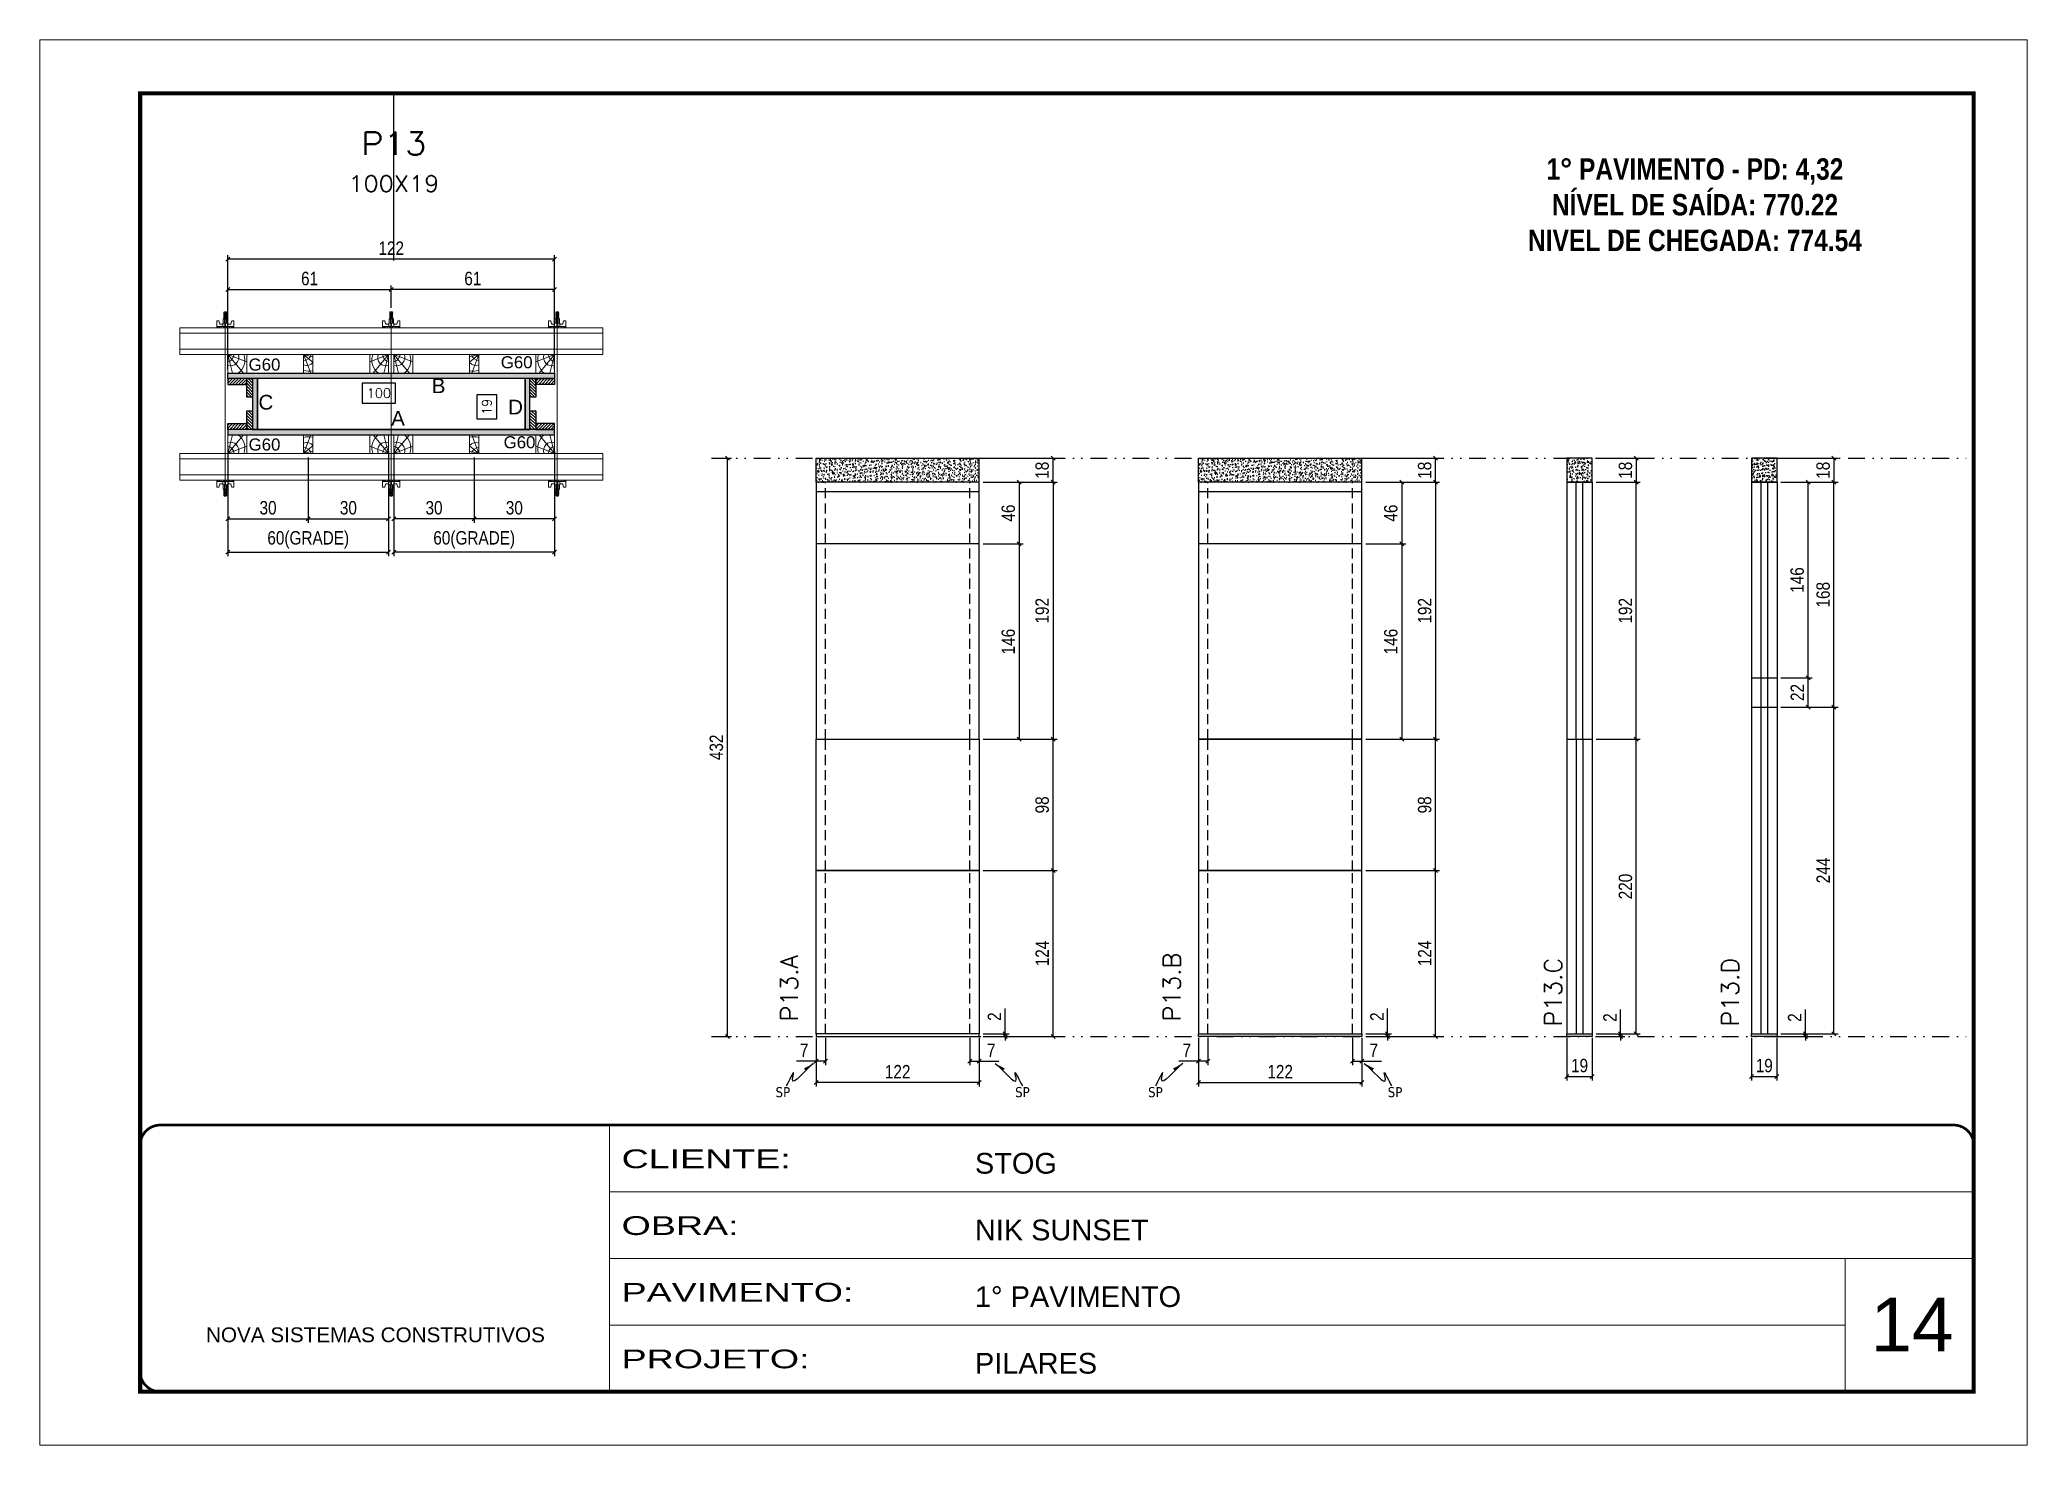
# Model space of a CAD drawing. Header units: millimetres. Extents: x 787 to 8287, y -592 to 17063.
# Drawn here: x 3024 to 4509, y 7448 to 8498 of the extents above; entities that cross this region are included whole.
import ezdxf
from ezdxf.enums import TextEntityAlignment as Align

# ---------------------------------------------------------------- set-up
doc = ezdxf.new("R2010")
doc.units = ezdxf.units.MM
for name, pattern in [('CONTINUO', [0]), ('DASHED', [0.75, 0.5, -0.25]), ('DIVIDE2', [0.625, 0.25, -0.125, 0, -0.125, 0, -0.125]), ('HIDDEN', [0.375, 0.25, -0.125])]:
    doc.linetypes.add(name, pattern=pattern)
for name, color, linetype, lineweight in [('CARIMBO', 255, 'Continuous', 9), ('Folhas', 255, 'Continuous', 9), ('Hachura', 251, 'Continuous', 9), ('Madeira', 126, 'Continuous', 18), ('Perfil Metálico', 224, 'Continuous', 18), ('SARRAFO DE PRESSAO', 251, 'DASHED', 9), ('Texto Seção', 7, 'Continuous', 15)]:
    doc.layers.add(name, color=color, linetype=linetype, lineweight=lineweight)
for name, color, linetype in [('CHAPA', 1, 'Continuous'), ('COTA', 241, 'Continuous'), ('Cota Seção (2x)', 241, 'Continuous'), ('NOMENCLATURA', 7, 'Continuous'), ('Nível', 160, 'Continuous'), ('Painéis', 200, 'Continuous'), ('SARR_2.2x7', 40, 'Continuous'), ('SARRAFO', 251, 'Continuous'), ('Sarrafo de Pressão', 42, 'HIDDEN'), ('texto', 7, 'Continuous'), ('Texto de Titulo', 7, 'Continuous'), ('Texto Qtd Sarr', 242, 'Continuous'), ('TEXTO_GERAL', 7, 'Continuous')]:
    doc.layers.add(name, color=color, linetype=linetype)
doc.styles.add('ARIAL', font='arial.ttf')
doc.styles.add('COTA TECNICA', font='techl___.ttf', dxfattribs={"height": 10})
doc.styles.add('COTA TECNICA 2X', font='techl___.ttf', dxfattribs={"height": 10})
doc.styles.add('COTA TECNICA-50', font='techl___.ttf', dxfattribs={"height": 10})
doc.styles.add('REGUA-120', font='ROMANS.shx', dxfattribs={"height": 15})
doc.styles.add('ROMANC', font='techb___.ttf', dxfattribs={"height": 2.5})
doc.styles.add('ROMANS', font='romans.shx')
doc.styles.add('SANSSERIF', font='sas_____.pfb')
doc.styles.get("Standard").update_dxf_attribs({"font": 'arial.ttf'})
doc.styles.add('Tecnologia', font='')
doc.styles.get('Tecnologia').set_extended_font_data('Forgotten Futurist')
doc.dimstyles.new('COTA PAINEL-50', dxfattribs={"dimtxt": 10, "dimasz": 3, "dimexe": 3, "dimexo": 3, "dimgap": 3, "dimtad": 1, "dimdec": 1, "dimzin": 12, "dimdsep": 46, "dimtxsty": 'COTA TECNICA-50', "dimblk1": 'OBLIQUE', "dimblk2": 'OBLIQUE', "dimsah": 1, "dimcen": 0.9, "dimclrd": 4, "dimclre": 4, "dimclrt": 240, "dimadec": 1, "dimazin": 3, "dimtfac": 1, "dimtdec": 1, "dimtmove": 0, "dimatfit": 3, "dimfxl": 0, "dimtolj": 1, "dimtzin": 12, "dimarcsym": 0})
doc.dimstyles.new('PAINEL', dxfattribs={"dimtxt": 10, "dimasz": 3, "dimexe": 3, "dimexo": 3, "dimgap": 3, "dimtad": 1, "dimdec": 1, "dimzin": 12, "dimdsep": 46, "dimtxsty": 'COTA TECNICA', "dimblk1": 'OBLIQUE', "dimblk2": 'OBLIQUE', "dimsah": 1, "dimcen": 0.9, "dimclrd": 4, "dimclre": 4, "dimclrt": 240, "dimadec": 1, "dimazin": 3, "dimtfac": 1, "dimtdec": 1, "dimtmove": 0, "dimatfit": 3, "dimfxl": 0, "dimtolj": 1, "dimtzin": 12, "dimarcsym": 0})
doc.dimstyles.new('SECAO PILAR', dxfattribs={"dimtxt": 10, "dimasz": 3, "dimexe": 3, "dimexo": 3, "dimgap": 3, "dimtad": 1, "dimdec": 1, "dimlfac": 0.5, "dimzin": 12, "dimdsep": 46, "dimtxsty": 'COTA TECNICA 2X', "dimblk1": 'OBLIQUE', "dimblk2": 'OBLIQUE', "dimsah": 1, "dimcen": 0.9, "dimclrd": 256, "dimclre": 256, "dimclrt": 256, "dimadec": 1, "dimazin": 3, "dimtfac": 1, "dimtdec": 1, "dimtmove": 0, "dimatfit": 3, "dimfxl": 0, "dimtolj": 1, "dimtzin": 12, "dimarcsym": 0})
doc.dimstyles.new('SECÇÃO 2', dxfattribs={"dimtxt": 7, "dimasz": 6, "dimexe": 0.18, "dimexo": 2, "dimgap": -4, "dimtad": 3, "dimdec": 1, "dimlfac": 0.5, "dimzin": 12, "dimdsep": 46, "dimtxsty": 'ROMANS', "dimblk": 'ARCHTICK', "dimcen": 0.09, "dimse1": 1, "dimse2": 1, "dimsd1": 1, "dimsd2": 1, "dimclrd": 180, "dimclre": 5, "dimclrt": 1, "dimadec": 0, "dimazin": 3, "dimtfac": 1, "dimtdec": 1, "dimtofl": 0, "dimtmove": 0, "dimatfit": 3, "dimldrblk": 'ARCHTICK', "dimfxl": 0, "dimtolj": 1, "dimtzin": 0, "dimarcsym": 0})
doc.dimstyles.get("Standard").update_dxf_attribs({"dimtxt": 0.18, "dimasz": 0.18, "dimexe": 0.18, "dimexo": 0.0625, "dimgap": 0.09, "dimtad": 0, "dimtih": 1, "dimtoh": 1, "dimdec": 4, "dimzin": 0, "dimdsep": 46, "dimtxsty": 'Standard', "dimcen": 0.09, "dimadec": 0, "dimazin": 0, "dimtfac": 1, "dimtdec": 4, "dimtofl": 0, "dimtmove": 0, "dimatfit": 3, "dimfxl": 0, "dimtolj": 1, "dimtzin": 0, "dimarcsym": 0})
pattern_1 = [(45, (12667.5987, 31136.7328), (-1.12253202, 1.12253202), [])]
pattern_2 = [(45, (12532.5987, 31136.7328), (-1.12253202, 1.12253202), [])]

msp = doc.modelspace()

# ---------------------------------------------------------------- texts
at = {"layer": 'CARIMBO', "style": 'ARIAL'}
msp.add_text('14', height=40, dxfattribs=at).set_placement((4391.86, 7518.56))
at = {"layer": 'NOMENCLATURA', "color": 2, "insert": (4260.74, 8436.55), "char_height": 16, "attachment_point": 2, "style": 'ROMANC'}
msp.add_mtext_dynamic_manual_height_columns('\\P1° PAVIMENTO - PD: 4,32\\PNÍVEL DE SAÍDA: 770.22\\PNIVEL DE CHEGADA: 774.54', width=328.3607, gutter_width=1, heights=[0], dxfattribs=at)
at = {"layer": 'texto', "color": 0, "char_height": 7.5, "attachment_point": 5}
for insert in [(3579.22, 7712.15), (3758.24, 7712.15), (3857.59, 7712.15), (4036.62, 7712.15)]:
    msp.add_mtext('{\\fTahoma|b0|i0|c0|p34;\\C4;SP}', dxfattribs=dict(at, insert=insert))
at = {"layer": 'Texto Seção', "color": 0, "linetype": 'Continuous', "style": 'SANSSERIF'}
for p in [(3180.04, 8255.74), (3368.47, 8257.46), (3180.04, 8196.04), (3370.59, 8197.72)]:
    msp.add_text('G60', height=9, dxfattribs=at).set_placement(p, align=Align.MIDDLE_LEFT)
at = {"layer": 'Texto Seção', "char_height": 13, "width": 285.3299, "attachment_point": 7, "rotation": 90, "style": 'REGUA-120'}
for s, insert in [('P13.A', (3590.52, 7765.08)), ('P13.B', (3876.37, 7765.08)), ('P13.C', (4161.29, 7761.24)), ('\\pt52;P13.D', (4293.58, 7761.24))]:
    msp.add_mtext(s, dxfattribs=dict(at, insert=insert))
at = {"layer": 'TEXTO_GERAL', "style": 'ARIAL'}
for s, p in [('B', (3322.03, 8239.91)), ('C', (3192.94, 8227.6)), ('D', (3379.51, 8223.99)), ('A', (3291.69, 8215.63))]:
    msp.add_text(s, height=11, dxfattribs=at).set_placement(p, align=Align.MIDDLE_CENTER)

# ---------------------------------------------------------------- blocks, each defined once
blk = doc.blocks.new('9999999999')
at = {"color": 30, "linetype": 'CONTINUO'}
for p, q in [((98564.6, 34230.2), (98564.6, 34429.4)), ((98564.6, 34379.6), (99584, 34379.6)), ((98564.6, 34329.8), (99488, 34329.8)), ((99584, 34329.8), (99488, 34329.8)), ((99488, 34329.8), (99488, 34230.2)), ((98564.6, 34280), (99488, 34280))]:
    blk.add_line(p, q, dxfattribs=at)
at = {"color": 30, "linetype": 'CONTINUO', "const_width": 2}
blk.add_lwpolyline([(99584, 34230.2), (99584, 34414.4, 0.414214), (99569, 34429.4), (98229, 34429.4, 0.414214), (98214, 34414.4), (98214, 34245.2, 0.414214), (98229, 34230.2), (99584, 34230.2)], format="xyb", dxfattribs=at)
at = {"layer": 'Folhas'}
blk.add_lwpolyline([(98139, 34190.2), (99624, 34190.2), (99624, 35240.2), (98139, 35240.2)], close=True, dxfattribs=at)
at = {"layer": 'Folhas', "color": 30, "const_width": 3}
blk.add_lwpolyline([(98214, 34230.2), (99584, 34230.2), (99584, 35200.2), (98214, 35200.2)], close=True, dxfattribs=at)
at = {"color": 7, "linetype": 'Continuous', "ltscale": 5, "style": 'ARIAL'}
for s, height, p in [('STOG', 15.48, (98837.7, 34393.1)), ('NIK SUNSET', 15.48, (98837.7, 34343.3)), ('1° PAVIMENTO', 15.483, (98837.7, 34293.5)), ('NOVA SISTEMAS CONSTRUTIVOS', 11.059, (98263.2, 34267.2)), ('PILARES', 15.48, (98837.7, 34243.7))]:
    blk.add_text(s, height=height, dxfattribs=at).set_placement(p)
at = {"layer": 'Folhas', "color": 7, "style": 'Tecnologia', "width": 1.5}
for s, p in [('CLIENTE:', (98573.7, 34397.2)), ('OBRA:', (98573.7, 34347.3)), ('PAVIMENTO:', (98573.7, 34297.5)), ('PROJETO:', (98573.7, 34247.7))]:
    blk.add_text(s, height=14, dxfattribs=at).set_placement(p)
blk = doc.blocks.new('titulo1')
at = {"layer": 'Defpoints', "color": 252, "linetype": 'HIDDEN', "ltscale": 2}
blk.add_line((0, 0), (0, 125), dxfattribs=at)
at = {"layer": 'Defpoints', "style": 'ROMANS', "oblique": 15}
blk.add_attdef('FOLHA', text='', height=10, dxfattribs=at).set_placement((0, 15.6), align=Align.MIDDLE_CENTER)
at = {"layer": 'Texto Qtd Sarr', "color": 3, "style": 'ROMANS', "oblique": 15}
for tag, height, p in [('TITULO', 17, (0, 71.4)), ('SEÇÃO', 12, (0, 41.5))]:
    blk.add_attdef(tag, text='', height=height, dxfattribs=at).set_placement(p, align=Align.MIDDLE_CENTER)
blk = doc.blocks.new('*D385')
at = {"layer": 'Cota Seção (2x)', "color": 180, "lineweight": -2}
for p, q in [((3289.9, 8241.9), (3264.9, 8241.9)), ((3264.9, 8241.9), (3264.9, 8226.9)), ((3289.9, 8226.9), (3289.9, 8241.9)), ((3264.9, 8226.9), (3289.9, 8226.9))]:
    blk.add_line(p, q, dxfattribs=at)
at = {"layer": 'Defpoints', "color": 0}
for p in [(3186.6, 8245.3), (3386.6, 8245.3), (3186.6, 8222.9)]:
    blk.add_point(p, dxfattribs=at)
at = {"layer": 'Cota Seção (2x)', "color": 1, "insert": (3277.4, 8234.4), "char_height": 7, "attachment_point": 5, "style": 'ROMANS'}
blk.add_mtext('\\A1;100', dxfattribs=at)
blk = doc.blocks.new('_ArchTick')
at = {"color": 0, "linetype": 'ByBlock', "const_width": 0.15}
blk.add_lwpolyline([(-0.5, -0.5), (0.5, 0.5)], dxfattribs=at)
blk = doc.blocks.new('_Oblique')
at = {"color": 0, "linetype": 'ByBlock', "lineweight": -2}
blk.add_line((-0.5, -0.5), (0.5, 0.5), dxfattribs=at)
blk = doc.blocks.new('*D386')
at = {"layer": 'Cota Seção (2x)', "lineweight": -2}
for p, q in [((3164.6, 8252.3), (3164.6, 8337.6)), ((3408.6, 8334.6), (3164.6, 8334.6)), ((3408.6, 8252.3), (3408.6, 8337.6))]:
    blk.add_line(p, q, dxfattribs=at)
at = {"layer": 'Defpoints', "color": 0}
for p in [(3164.6, 8334.6), (3164.6, 8249.3), (3408.6, 8249.3)]:
    blk.add_point(p, dxfattribs=at)
at = {"layer": 'Cota Seção (2x)', "lineweight": -2, "xscale": 3, "yscale": 3, "zscale": 3, "rotation": 180}
blk.add_blockref('_Oblique', (3164.6, 8334.6), dxfattribs=at)
at = {"layer": 'Cota Seção (2x)', "lineweight": -2, "xscale": 3, "yscale": 3, "zscale": 3}
blk.add_blockref('_Oblique', (3408.6, 8334.6), dxfattribs=at)
at = {"layer": 'Cota Seção (2x)', "insert": (3286.6, 8342.7), "char_height": 10, "attachment_point": 5, "style": 'COTA TECNICA 2X'}
blk.add_mtext('\\A1;122', dxfattribs=at)
blk = doc.blocks.new('*D387')
at = {"layer": 'Cota Seção (2x)', "lineweight": -2}
for p, q in [((3286.6, 8298.1), (3286.6, 8314.8)), ((3408.6, 8311.8), (3286.6, 8311.8)), ((3408.6, 8286.3), (3408.6, 8314.8))]:
    blk.add_line(p, q, dxfattribs=at)
at = {"layer": 'Defpoints', "color": 0}
for p in [(3286.6, 8311.8), (3286.6, 8295.1), (3408.6, 8283.3)]:
    blk.add_point(p, dxfattribs=at)
at = {"layer": 'Cota Seção (2x)', "lineweight": -2, "xscale": 3, "yscale": 3, "zscale": 3, "rotation": 180}
blk.add_blockref('_Oblique', (3286.6, 8311.8), dxfattribs=at)
at = {"layer": 'Cota Seção (2x)', "lineweight": -2, "xscale": 3, "yscale": 3, "zscale": 3}
blk.add_blockref('_Oblique', (3408.6, 8311.8), dxfattribs=at)
at = {"layer": 'Cota Seção (2x)', "insert": (3347.6, 8320), "char_height": 10, "attachment_point": 5, "style": 'COTA TECNICA 2X'}
blk.add_mtext('\\A1;61', dxfattribs=at)
blk = doc.blocks.new('*D388')
at = {"layer": 'Cota Seção (2x)', "lineweight": -2}
for p, q in [((3164.6, 8286.3), (3164.6, 8314.8)), ((3164.6, 8311.8), (3286.6, 8311.8)), ((3286.6, 8298.1), (3286.6, 8314.8))]:
    blk.add_line(p, q, dxfattribs=at)
at = {"layer": 'Defpoints', "color": 0}
for p in [(3286.6, 8311.8), (3286.6, 8295.1), (3164.6, 8283.3)]:
    blk.add_point(p, dxfattribs=at)
at = {"layer": 'Cota Seção (2x)', "lineweight": -2, "xscale": 3, "yscale": 3, "zscale": 3, "rotation": 180}
blk.add_blockref('_Oblique', (3164.6, 8311.8), dxfattribs=at)
at = {"layer": 'Cota Seção (2x)', "lineweight": -2, "xscale": 3, "yscale": 3, "zscale": 3}
blk.add_blockref('_Oblique', (3286.6, 8311.8), dxfattribs=at)
at = {"layer": 'Cota Seção (2x)', "insert": (3225.6, 8320), "char_height": 10, "attachment_point": 5, "style": 'COTA TECNICA 2X'}
blk.add_mtext('\\A1;61', dxfattribs=at)
blk = doc.blocks.new('*D389')
at = {"layer": 'Cota Seção (2x)', "color": 180, "lineweight": -2}
for p, q in [((3365.5, 8233.2), (3350.5, 8233.2)), ((3350.5, 8233.2), (3350.5, 8215.2)), ((3365.5, 8215.2), (3365.5, 8233.2)), ((3350.5, 8215.2), (3365.5, 8215.2))]:
    blk.add_line(p, q, dxfattribs=at)
at = {"layer": 'Defpoints', "color": 0}
for p in [(3386.6, 8245.3), (3369.5, 8207.3), (3386.6, 8207.3)]:
    blk.add_point(p, dxfattribs=at)
at = {"layer": 'Cota Seção (2x)', "color": 1, "insert": (3358, 8224.2), "char_height": 7, "attachment_point": 5, "rotation": 90, "style": 'ROMANS'}
blk.add_mtext('\\A1;19', dxfattribs=at)
blk = doc.blocks.new('C')
at = {"layer": 'Hachura', "color": 0}
for p, q in [((0, 3.22), (0, -3.22)), ((0.45, 3.22), (0, 3.22)), ((0.46, 3.16), (0, 3.16)), ((0.46, 3.05), (0, 3.05)), ((0.46, 2.88), (0, 2.88)), ((0, 2.75), (0, -1.16)), ((0.46, 2.65), (0, 2.65)), ((0.46, 2.23), (0, 2.23)), ((0.46, 1.51), (0, 1.51)), ((0.39, 0.49), (0.17, 0.49)), ((0.45, -3.23), (0.45, 3.22)), ((0.45, 3.22), (2.58, 3.22)), ((1.74, 0.97), (0.45, 0.97)), ((1.45, 0.1), (0.45, 0.1)), ((1.35, 1.94), (1.35, 0.96)), ((2.58, 2.39), (1.47, 2.09)), ((1.74, -0.97), (1.74, 0.97)), ((1.74, 0.97), (1.74, 0.84)), ((1.74, 0.97), (1.74, 0.84)), ((1.74, 0.84), (3.35, 0.84)), ((3.35, 0.45), (1.74, 0.45)), ((2.58, 3.22), (2.58, 2.39)), ((3.32, 0.84), (3.32, -0.84)), ((3.35, 0.84), (3.35, -0.84)), ((3.68, 0.45), (3.35, 0.45)), ((3.84, -0.52), (3.35, 0.45)), ((3.35, 0.06), (3.67, -0.57)), ((3.68, 0.45), (4.16, -0.52)), ((3.72, 0.5), (4.25, -0.57)), ((4.37, -0.55), (3.83, 0.53)), ((4.15, 0.45), (3.93, 0.45)), ((4.42, -0.52), (3.93, 0.45)), ((4.15, 0.45), (4.26, 0.45)), ((4.26, 0.45), (4.74, -0.52)), ((4.3, 0.5), (4.83, -0.57)), ((4.95, -0.55), (4.41, 0.53)), ((4.51, 0.45), (4.84, 0.45)), ((5, -0.52), (4.51, 0.45)), ((4.84, 0.45), (5.32, -0.52)), ((4.88, 0.5), (5.41, -0.57)), ((5.53, -0.55), (4.99, 0.53)), ((5.58, -0.52), (5.09, 0.45)), ((5.42, 0.45), (5.09, 0.45)), ((5.58, -0.52), (5.09, 0.45)), ((5.42, 0.45), (5.74, -0.19)), ((5.46, 0.5), (5.74, -0.07)), ((5.74, 0.19), (5.57, 0.53)), ((5.74, 0.32), (5.68, 0.45)), ((5.68, 0.45), (5.74, 0.45)), ((5.74, 0.45), (5.9, 0.29)), ((5.74, 0.45), (5.74, -0.52)), ((5.9, -0.36), (5.9, 0.29)), ((0.45, 0), (0, 0)), ((0.46, -1.52), (0, -1.52)), ((0.46, -2.23), (0, -2.23)), ((0.46, -2.65), (0, -2.65)), ((0.46, -2.88), (0, -2.88)), ((0.46, -3.05), (0, -3.05)), ((0.46, -3.16), (0, -3.16)), ((0, -3.22), (2.57, -3.22)), ((0.08, -0.48), (0.29, -0.48)), ((0.29, -0.48), (0.4, -0.48)), ((0.45, 0), (0.45, -0.97)), ((0.45, -0.16), (1.45, -0.16)), ((0.45, -0.65), (0.45, -0.32)), ((0.45, -3.23), (0.45, -0.65)), ((0.45, -0.97), (1.74, -0.97)), ((1.35, -1.94), (1.35, -0.97)), ((2.58, -2.39), (1.47, -2.1)), ((3.35, -0.32), (1.74, -0.32)), ((3.35, -0.84), (1.74, -0.84)), ((2.58, -3.23), (2.58, -2.39)), ((3.35, -0.07), (3.58, -0.52)), ((3.35, -0.52), (3.58, -0.52)), ((3.84, -0.52), (4.16, -0.52)), ((4.42, -0.52), (4.74, -0.52)), ((4.63, -0.52), (4.74, -0.52)), ((5, -0.52), (5.32, -0.52)), ((5.58, -0.52), (5.74, -0.52)), ((5.74, -0.52), (5.9, -0.36)), ((5.74, -0.52), (5.74, -0.52))]:
    blk.add_line(p, q, dxfattribs=at)
for centre, radius, start, end in [((1.52, 1.94), 0.161, 104.74356, 180), ((1.44, -0.03), 0.129, 272.69497, 87.30503), ((3.81, 0.39), 0.143, 25.56881, 154.43119), ((4.39, 0.39), 0.143, 25.56881, 154.43119), ((4.97, 0.39), 0.143, 25.56881, 154.43119), ((5.55, 0.39), 0.143, 25.56881, 154.43119), ((0.17, -0.37), 0.174, 221.74404, 317.85924), ((1.52, -1.94), 0.161, 180, 255.25644), ((3.71, -0.4), 0.174, 222.14076, 318.25596), ((4.29, -0.4), 0.174, 222.14076, 318.25596), ((4.87, -0.4), 0.174, 222.14076, 318.25596), ((5.45, -0.4), 0.174, 222.14076, 318.25596), ((5.61, -0.4), 0.174, 317.85924, 318.25596)]:
    blk.add_arc(centre, radius, start, end, dxfattribs=at)
blk = doc.blocks.new('PONTALETE')
at = {"layer": 'Madeira'}
for q in [(2.71, 7), (7, 5.76), (7, 1.74)]:
    blk.add_line((0, 0), q, dxfattribs=at)
blk.add_lwpolyline([(0, 0), (7, 0), (7, 7), (0, 7)], close=True, dxfattribs=at)
for centre, radius, start, end in [((2.04, 0.06), 6.23, 37.28179, 109.09128), ((1.09, 0.9), 3.19, 343.60304, 109.98471), ((-0.21, -0.78), 3.09, 14.63219, 86.0383)]:
    blk.add_arc(centre, radius, start, end, dxfattribs=at)
blk = doc.blocks.new('*D390')
at = {"layer": 'Cota Seção (2x)', "lineweight": -2}
for p, q in [((3288.6, 8190.7), (3288.6, 8112.6)), ((3408.6, 8190.7), (3408.6, 8112.6)), ((3408.6, 8115.6), (3288.6, 8115.6))]:
    blk.add_line(p, q, dxfattribs=at)
at = {"layer": 'Defpoints', "color": 0}
for p in [(3288.6, 8193.7), (3408.6, 8193.7), (3288.6, 8115.6)]:
    blk.add_point(p, dxfattribs=at)
at = {"layer": 'Cota Seção (2x)', "lineweight": -2, "xscale": 3, "yscale": 3, "zscale": 3, "rotation": 180}
blk.add_blockref('_Oblique', (3288.6, 8115.6), dxfattribs=at)
at = {"layer": 'Cota Seção (2x)', "lineweight": -2, "xscale": 3, "yscale": 3, "zscale": 3}
blk.add_blockref('_Oblique', (3408.6, 8115.6), dxfattribs=at)
at = {"layer": 'Cota Seção (2x)', "insert": (3348.6, 8124.8), "char_height": 10, "attachment_point": 5, "style": 'COTA TECNICA 2X'}
blk.add_mtext('\\A1;60(GRADE)', dxfattribs=at)
blk = doc.blocks.new('MEIO PONTALETE')
at = {"layer": 'Madeira'}
for q in [(2.71, 7), (3.5, 2.88), (3.5, 0.87)]:
    blk.add_line((0, 0), q, dxfattribs=at)
blk.add_lwpolyline([(0, 0), (3.5, 0), (3.5, 7), (0, 7)], close=True, dxfattribs=at)
for centre, radius, start, end in [((2.04, 0.06), 6.23, 76.44987, 109.09128), ((1.09, 0.9), 3.19, 40.90626, 109.98471), ((-0.21, -0.78), 3.09, 14.63219, 86.0383)]:
    blk.add_arc(centre, radius, start, end, dxfattribs=at)
blk = doc.blocks.new('*D1256')
at = {"layer": 'Cota Seção (2x)', "lineweight": -2}
for p, q in [((3348.6, 8186.3), (3348.6, 8137.5)), ((3408.6, 8186.3), (3408.6, 8137.5)), ((3408.6, 8140.5), (3348.6, 8140.5))]:
    blk.add_line(p, q, dxfattribs=at)
at = {"layer": 'Defpoints', "color": 0}
for p in [(3348.6, 8189.3), (3408.6, 8189.3), (3348.6, 8140.5)]:
    blk.add_point(p, dxfattribs=at)
at = {"layer": 'Cota Seção (2x)', "lineweight": -2, "xscale": 3, "yscale": 3, "zscale": 3, "rotation": 180}
blk.add_blockref('_Oblique', (3348.6, 8140.5), dxfattribs=at)
at = {"layer": 'Cota Seção (2x)', "lineweight": -2, "xscale": 3, "yscale": 3, "zscale": 3}
blk.add_blockref('_Oblique', (3408.6, 8140.5), dxfattribs=at)
at = {"layer": 'Cota Seção (2x)', "insert": (3378.6, 8148.7), "char_height": 10, "attachment_point": 5, "style": 'COTA TECNICA 2X'}
blk.add_mtext('\\A1;30', dxfattribs=at)
blk = doc.blocks.new('*D1257')
at = {"layer": 'Cota Seção (2x)', "lineweight": -2}
for p, q in [((3288.6, 8186.3), (3288.6, 8137.5)), ((3348.6, 8186.3), (3348.6, 8137.5)), ((3348.6, 8140.5), (3288.6, 8140.5))]:
    blk.add_line(p, q, dxfattribs=at)
at = {"layer": 'Defpoints', "color": 0}
for p in [(3288.6, 8189.3), (3348.6, 8189.3), (3288.6, 8140.5)]:
    blk.add_point(p, dxfattribs=at)
at = {"layer": 'Cota Seção (2x)', "lineweight": -2, "xscale": 3, "yscale": 3, "zscale": 3, "rotation": 180}
blk.add_blockref('_Oblique', (3288.6, 8140.5), dxfattribs=at)
at = {"layer": 'Cota Seção (2x)', "lineweight": -2, "xscale": 3, "yscale": 3, "zscale": 3}
blk.add_blockref('_Oblique', (3348.6, 8140.5), dxfattribs=at)
at = {"layer": 'Cota Seção (2x)', "insert": (3318.6, 8148.7), "char_height": 10, "attachment_point": 5, "style": 'COTA TECNICA 2X'}
blk.add_mtext('\\A1;30', dxfattribs=at)
blk = doc.blocks.new('*D391')
at = {"layer": 'Cota Seção (2x)', "lineweight": -2}
for p, q in [((3164.6, 8190.7), (3164.6, 8112.6)), ((3284.6, 8190.7), (3284.6, 8112.6)), ((3164.6, 8115.6), (3284.6, 8115.6))]:
    blk.add_line(p, q, dxfattribs=at)
at = {"layer": 'Defpoints', "color": 0}
for p in [(3164.6, 8193.7), (3284.6, 8193.7), (3284.6, 8115.6)]:
    blk.add_point(p, dxfattribs=at)
at = {"layer": 'Cota Seção (2x)', "lineweight": -2, "xscale": 3, "yscale": 3, "zscale": 3, "rotation": 180}
blk.add_blockref('_Oblique', (3164.6, 8115.6), dxfattribs=at)
at = {"layer": 'Cota Seção (2x)', "lineweight": -2, "xscale": 3, "yscale": 3, "zscale": 3}
blk.add_blockref('_Oblique', (3284.6, 8115.6), dxfattribs=at)
at = {"layer": 'Cota Seção (2x)', "insert": (3224.6, 8124.8), "char_height": 10, "attachment_point": 5, "style": 'COTA TECNICA 2X'}
blk.add_mtext('\\A1;60(GRADE)', dxfattribs=at)
blk = doc.blocks.new('*D1258')
at = {"layer": 'Cota Seção (2x)', "lineweight": -2}
for p, q in [((3164.6, 8186.3), (3164.6, 8137.5)), ((3224.6, 8186.3), (3224.6, 8137.5)), ((3164.6, 8140.5), (3224.6, 8140.5))]:
    blk.add_line(p, q, dxfattribs=at)
at = {"layer": 'Defpoints', "color": 0}
for p in [(3164.6, 8189.3), (3224.6, 8189.3), (3224.6, 8140.5)]:
    blk.add_point(p, dxfattribs=at)
at = {"layer": 'Cota Seção (2x)', "lineweight": -2, "xscale": 3, "yscale": 3, "zscale": 3, "rotation": 180}
blk.add_blockref('_Oblique', (3164.6, 8140.5), dxfattribs=at)
at = {"layer": 'Cota Seção (2x)', "lineweight": -2, "xscale": 3, "yscale": 3, "zscale": 3}
blk.add_blockref('_Oblique', (3224.6, 8140.5), dxfattribs=at)
at = {"layer": 'Cota Seção (2x)', "insert": (3194.6, 8148.7), "char_height": 10, "attachment_point": 5, "style": 'COTA TECNICA 2X'}
blk.add_mtext('\\A1;30', dxfattribs=at)
blk = doc.blocks.new('*D1259')
at = {"layer": 'Cota Seção (2x)', "lineweight": -2}
for p, q in [((3224.6, 8186.3), (3224.6, 8137.5)), ((3284.6, 8186.3), (3284.6, 8137.5)), ((3224.6, 8140.5), (3284.6, 8140.5))]:
    blk.add_line(p, q, dxfattribs=at)
at = {"layer": 'Defpoints', "color": 0}
for p in [(3224.6, 8189.3), (3284.6, 8189.3), (3284.6, 8140.5)]:
    blk.add_point(p, dxfattribs=at)
at = {"layer": 'Cota Seção (2x)', "lineweight": -2, "xscale": 3, "yscale": 3, "zscale": 3, "rotation": 180}
blk.add_blockref('_Oblique', (3224.6, 8140.5), dxfattribs=at)
at = {"layer": 'Cota Seção (2x)', "lineweight": -2, "xscale": 3, "yscale": 3, "zscale": 3}
blk.add_blockref('_Oblique', (3284.6, 8140.5), dxfattribs=at)
at = {"layer": 'Cota Seção (2x)', "insert": (3254.6, 8148.7), "char_height": 10, "attachment_point": 5, "style": 'COTA TECNICA 2X'}
blk.add_mtext('\\A1;30', dxfattribs=at)
blk = doc.blocks.new('*D1209')
at = {"layer": 'COTA', "color": 4, "lineweight": -2}
for p, q in [((3529, 8185.8), (3540.8, 8185.8)), ((3537.8, 7753.8), (3537.8, 8185.8)), ((3529, 7753.8), (3540.8, 7753.8))]:
    blk.add_line(p, q, dxfattribs=at)
at = {"layer": 'Defpoints', "color": 0}
for p in [(3526, 8185.8), (3537.8, 8185.8), (3526, 7753.8)]:
    blk.add_point(p, dxfattribs=at)
at = {"layer": 'COTA', "color": 4, "lineweight": -2, "xscale": 3, "yscale": 3, "zscale": 3}
for p, rotation in [((3537.8, 8185.8), 90), ((3537.8, 7753.8), 270)]:
    blk.add_blockref('_Oblique', p, dxfattribs=dict(at, rotation=rotation))
at = {"layer": 'COTA', "color": 240, "insert": (3529.6, 7969.8), "char_height": 10, "attachment_point": 5, "rotation": 90, "style": 'COTA TECNICA-50'}
blk.add_mtext('\\A1;432', dxfattribs=at)
blk = doc.blocks.new('*D241')
at = {"layer": 'COTA', "color": 4, "lineweight": -2}
for p, q in [((3604, 7752.8), (3604, 7716.5)), ((3726, 7752.8), (3726, 7716.5)), ((3726, 7719.5), (3604, 7719.5))]:
    blk.add_line(p, q, dxfattribs=at)
at = {"layer": 'Defpoints', "color": 0}
for p in [(3604, 7755.8), (3726, 7755.8), (3604, 7719.5)]:
    blk.add_point(p, dxfattribs=at)
at = {"layer": 'COTA', "color": 4, "lineweight": -2, "xscale": 3, "yscale": 3, "zscale": 3, "rotation": 180}
blk.add_blockref('_Oblique', (3604, 7719.5), dxfattribs=at)
at = {"layer": 'COTA', "color": 4, "lineweight": -2, "xscale": 3, "yscale": 3, "zscale": 3}
blk.add_blockref('_Oblique', (3726, 7719.5), dxfattribs=at)
at = {"layer": 'COTA', "color": 240, "insert": (3665, 7727.5), "char_height": 10, "attachment_point": 5, "style": 'COTA TECNICA'}
blk.add_mtext('\\A1;122', dxfattribs=at)
blk = doc.blocks.new('*D242')
at = {"layer": 'COTA', "color": 4, "lineweight": -2}
for p, q in [((3719, 7752.8), (3719, 7732.3)), ((3726, 7750.8), (3726, 7732.3)), ((3719, 7735.3), (3726, 7735.3)), ((3726, 7735.3), (3740.7, 7735.3))]:
    blk.add_line(p, q, dxfattribs=at)
at = {"layer": 'Defpoints', "color": 0}
for p in [(3719, 7755.8), (3726, 7753.8), (3726, 7735.3)]:
    blk.add_point(p, dxfattribs=at)
at = {"layer": 'COTA', "color": 4, "lineweight": -2, "xscale": 3, "yscale": 3, "zscale": 3, "rotation": 180}
blk.add_blockref('_Oblique', (3719, 7735.3), dxfattribs=at)
at = {"layer": 'COTA', "color": 4, "lineweight": -2, "xscale": 3, "yscale": 3, "zscale": 3}
blk.add_blockref('_Oblique', (3726, 7735.3), dxfattribs=at)
at = {"layer": 'COTA', "color": 240, "insert": (3734.9, 7743.4), "char_height": 10, "attachment_point": 5, "style": 'COTA TECNICA-50'}
blk.add_mtext('\\A1;7', dxfattribs=at)
blk = doc.blocks.new('*D243')
at = {"layer": 'COTA', "color": 4, "lineweight": -2}
for p, q in [((3611, 7752.8), (3611, 7732.3)), ((3604, 7750.8), (3604, 7732.3)), ((3604, 7735.3), (3589.3, 7735.3)), ((3611, 7735.3), (3604, 7735.3))]:
    blk.add_line(p, q, dxfattribs=at)
at = {"layer": 'Defpoints', "color": 0}
for p in [(3604, 7753.8), (3611, 7755.8), (3604, 7735.3)]:
    blk.add_point(p, dxfattribs=at)
at = {"layer": 'COTA', "color": 4, "lineweight": -2, "xscale": 3, "yscale": 3, "zscale": 3, "rotation": 180}
blk.add_blockref('_Oblique', (3604, 7735.3), dxfattribs=at)
at = {"layer": 'COTA', "color": 4, "lineweight": -2, "xscale": 3, "yscale": 3, "zscale": 3}
blk.add_blockref('_Oblique', (3611, 7735.3), dxfattribs=at)
at = {"layer": 'COTA', "color": 240, "insert": (3595.1, 7743.4), "char_height": 10, "attachment_point": 5, "style": 'COTA TECNICA-50'}
blk.add_mtext('\\A1;7', dxfattribs=at)
blk = doc.blocks.new('*D244')
at = {"layer": 'COTA', "color": 4, "linetype": 'ByBlock', "lineweight": -2}
for p, q in [((3729, 7877.8), (3784.1, 7877.8)), ((3781.1, 7753.8), (3781.1, 7877.8)), ((3729, 7753.8), (3784.1, 7753.8))]:
    blk.add_line(p, q, dxfattribs=at)
at = {"layer": 'Defpoints', "color": 0, "linetype": 'ByBlock'}
for p in [(3726, 7877.8), (3781.1, 7877.8), (3726, 7753.8)]:
    blk.add_point(p, dxfattribs=at)
at = {"layer": 'COTA', "color": 4, "linetype": 'ByBlock', "lineweight": -2, "xscale": 3, "yscale": 3, "zscale": 3}
for p, rotation in [((3781.1, 7877.8), 90), ((3781.1, 7753.8), 270)]:
    blk.add_blockref('_Oblique', p, dxfattribs=dict(at, rotation=rotation))
at = {"layer": 'COTA', "color": 240, "linetype": 'ByBlock', "insert": (3773, 7815.8), "char_height": 10, "attachment_point": 5, "rotation": 90, "style": 'COTA TECNICA'}
blk.add_mtext('\\A1;124', dxfattribs=at)
blk = doc.blocks.new('*D245')
at = {"layer": 'COTA', "color": 4, "lineweight": -2}
for p, q in [((3745.3, 7755.8), (3745.3, 7774.6)), ((3729, 7755.8), (3748.3, 7755.8)), ((3729, 7753.8), (3748.3, 7753.8)), ((3745.3, 7753.8), (3745.3, 7755.8)), ((3745.3, 7753.8), (3745.3, 7750.8))]:
    blk.add_line(p, q, dxfattribs=at)
at = {"layer": 'Defpoints', "color": 0}
for p in [(3726, 7755.8), (3726, 7753.8), (3745.3, 7753.8)]:
    blk.add_point(p, dxfattribs=at)
at = {"layer": 'COTA', "color": 4, "lineweight": -2, "xscale": 3, "yscale": 3, "zscale": 3}
for p, rotation in [((3745.3, 7755.8), 270), ((3745.3, 7753.8), 90)]:
    blk.add_blockref('_Oblique', p, dxfattribs=dict(at, rotation=rotation))
at = {"layer": 'COTA', "color": 240, "insert": (3737.3, 7768.6), "char_height": 10, "attachment_point": 5, "rotation": 90, "style": 'COTA TECNICA-50'}
blk.add_mtext('\\A1;2', dxfattribs=at)
blk = doc.blocks.new('*D246')
at = {"layer": 'COTA', "color": 4, "linetype": 'ByBlock', "lineweight": -2}
for p, q in [((3729, 7877.8), (3784.1, 7877.8)), ((3781.1, 7753.8), (3781.1, 7877.8)), ((3729, 7753.8), (3784.1, 7753.8))]:
    blk.add_line(p, q, dxfattribs=at)
at = {"layer": 'Defpoints', "color": 0, "linetype": 'ByBlock'}
for p in [(3726, 7877.8), (3781.1, 7877.8), (3726, 7753.8)]:
    blk.add_point(p, dxfattribs=at)
at = {"layer": 'COTA', "color": 4, "linetype": 'ByBlock', "lineweight": -2, "xscale": 3, "yscale": 3, "zscale": 3}
for p, rotation in [((3781.1, 7877.8), 90), ((3781.1, 7753.8), 270)]:
    blk.add_blockref('_Oblique', p, dxfattribs=dict(at, rotation=rotation))
at = {"layer": 'COTA', "color": 240, "linetype": 'ByBlock', "insert": (3773, 7815.8), "char_height": 10, "attachment_point": 5, "rotation": 90, "style": 'COTA TECNICA'}
blk.add_mtext('\\A1;124', dxfattribs=at)
blk = doc.blocks.new('*D247')
at = {"layer": 'COTA', "color": 4, "lineweight": -2}
for p, q in [((3729, 7975.8), (3784.1, 7975.8)), ((3781.1, 7877.8), (3781.1, 7975.8)), ((3729, 7877.8), (3784.1, 7877.8))]:
    blk.add_line(p, q, dxfattribs=at)
at = {"layer": 'Defpoints', "color": 0}
for p in [(3726, 7975.8), (3781.1, 7975.8), (3726, 7877.8)]:
    blk.add_point(p, dxfattribs=at)
at = {"layer": 'COTA', "color": 4, "lineweight": -2, "xscale": 3, "yscale": 3, "zscale": 3}
for p, rotation in [((3781.1, 7975.8), 90), ((3781.1, 7877.8), 270)]:
    blk.add_blockref('_Oblique', p, dxfattribs=dict(at, rotation=rotation))
at = {"layer": 'COTA', "color": 240, "insert": (3773, 7926.8), "char_height": 10, "attachment_point": 5, "rotation": 90, "style": 'COTA TECNICA-50'}
blk.add_mtext('\\A1;98', dxfattribs=at)
blk = doc.blocks.new('*D248')
at = {"layer": 'COTA', "color": 4, "lineweight": -2}
for p, q in [((3695, 8185.8), (3784.1, 8185.8)), ((3781.1, 8167.8), (3781.1, 8185.8)), ((3729, 8167.8), (3784.1, 8167.8))]:
    blk.add_line(p, q, dxfattribs=at)
at = {"layer": 'Defpoints', "color": 0}
for p in [(3692, 8185.8), (3781.1, 8185.8), (3726, 8167.8)]:
    blk.add_point(p, dxfattribs=at)
at = {"layer": 'COTA', "color": 4, "lineweight": -2, "xscale": 3, "yscale": 3, "zscale": 3}
for p, rotation in [((3781.1, 8185.8), 90), ((3781.1, 8167.8), 270)]:
    blk.add_blockref('_Oblique', p, dxfattribs=dict(at, rotation=rotation))
at = {"layer": 'COTA', "color": 240, "insert": (3773, 8176.8), "char_height": 10, "attachment_point": 5, "rotation": 90, "style": 'COTA TECNICA-50'}
blk.add_mtext('\\A1;18', dxfattribs=at)
blk = doc.blocks.new('*D249')
at = {"layer": 'COTA', "color": 4, "lineweight": -2}
for p, q in [((3729, 8167.8), (3784.1, 8167.8)), ((3781.1, 8167.8), (3781.1, 7975.8)), ((3729, 7975.8), (3784.1, 7975.8))]:
    blk.add_line(p, q, dxfattribs=at)
at = {"layer": 'Defpoints', "color": 0}
for p in [(3726, 8167.8), (3726, 7975.8), (3781.1, 7975.8)]:
    blk.add_point(p, dxfattribs=at)
at = {"layer": 'COTA', "color": 4, "lineweight": -2, "xscale": 3, "yscale": 3, "zscale": 3}
for p, rotation in [((3781.1, 8167.8), 90), ((3781.1, 7975.8), 270)]:
    blk.add_blockref('_Oblique', p, dxfattribs=dict(at, rotation=rotation))
at = {"layer": 'COTA', "color": 240, "insert": (3773, 8071.8), "char_height": 10, "attachment_point": 5, "rotation": 90, "style": 'COTA TECNICA-50'}
blk.add_mtext('\\A1;192', dxfattribs=at)
blk = doc.blocks.new('*D250')
at = {"layer": 'COTA', "color": 4, "lineweight": -2}
for p, q in [((4303, 7752.8), (4303, 7720.9)), ((4322, 7752.8), (4322, 7720.9)), ((4303, 7723.9), (4322, 7723.9))]:
    blk.add_line(p, q, dxfattribs=at)
at = {"layer": 'Defpoints', "color": 0}
for p in [(4303, 7755.8), (4322, 7755.8), (4322, 7723.9)]:
    blk.add_point(p, dxfattribs=at)
at = {"layer": 'COTA', "color": 4, "lineweight": -2, "xscale": 3, "yscale": 3, "zscale": 3, "rotation": 180}
blk.add_blockref('_Oblique', (4303, 7723.9), dxfattribs=at)
at = {"layer": 'COTA', "color": 4, "lineweight": -2, "xscale": 3, "yscale": 3, "zscale": 3}
blk.add_blockref('_Oblique', (4322, 7723.9), dxfattribs=at)
at = {"layer": 'COTA', "color": 240, "insert": (4312.5, 7732), "char_height": 10, "attachment_point": 5, "style": 'COTA TECNICA'}
blk.add_mtext('\\A1;19', dxfattribs=at)
blk = doc.blocks.new('*D251')
at = {"layer": 'COTA', "color": 4, "lineweight": -2}
for p, q in [((4343.2, 7755.8), (4343.2, 7773.9)), ((4325, 7755.8), (4346.2, 7755.8)), ((4325, 7753.8), (4346.2, 7753.8)), ((4343.2, 7753.8), (4343.2, 7755.8)), ((4343.2, 7753.8), (4343.2, 7750.8))]:
    blk.add_line(p, q, dxfattribs=at)
at = {"layer": 'Defpoints', "color": 0}
for p in [(4322, 7755.8), (4322, 7753.8), (4343.2, 7755.8)]:
    blk.add_point(p, dxfattribs=at)
at = {"layer": 'COTA', "color": 4, "lineweight": -2, "xscale": 3, "yscale": 3, "zscale": 3}
for p, rotation in [((4343.2, 7755.8), 270), ((4343.2, 7753.8), 90)]:
    blk.add_blockref('_Oblique', p, dxfattribs=dict(at, rotation=rotation))
at = {"layer": 'COTA', "color": 240, "insert": (4335.2, 7767.9), "char_height": 10, "attachment_point": 5, "rotation": 90, "style": 'COTA TECNICA-50'}
blk.add_mtext('\\A1;2', dxfattribs=at)
blk = doc.blocks.new('*D1210')
at = {"layer": 'COTA', "color": 4, "linetype": 'ByBlock', "lineweight": -2}
for p, q in [((4325, 8185.8), (4367.6, 8185.8)), ((4364.6, 8185.8), (4364.6, 8167.8)), ((4325, 8167.8), (4367.6, 8167.8))]:
    blk.add_line(p, q, dxfattribs=at)
at = {"layer": 'Defpoints', "color": 0, "linetype": 'ByBlock'}
for p in [(4322, 8185.8), (4322, 8167.8), (4364.6, 8167.8)]:
    blk.add_point(p, dxfattribs=at)
at = {"layer": 'COTA', "color": 4, "linetype": 'ByBlock', "lineweight": -2, "xscale": 3, "yscale": 3, "zscale": 3}
for p, rotation in [((4364.6, 8185.8), 90), ((4364.6, 8167.8), 270)]:
    blk.add_blockref('_Oblique', p, dxfattribs=dict(at, rotation=rotation))
at = {"layer": 'COTA', "color": 240, "linetype": 'ByBlock', "insert": (4356.5, 8176.8), "char_height": 10, "attachment_point": 5, "rotation": 90, "style": 'COTA TECNICA'}
blk.add_mtext('\\A1;18', dxfattribs=at)
blk = doc.blocks.new('*D1217')
at = {"layer": 'COTA', "color": 4, "lineweight": -2}
for p, q in [((4325, 7999.8), (4367.6, 7999.8)), ((4364.6, 7755.8), (4364.6, 7999.8)), ((4325, 7755.8), (4367.6, 7755.8))]:
    blk.add_line(p, q, dxfattribs=at)
at = {"layer": 'Defpoints', "color": 0}
for p in [(4322, 7999.8), (4364.6, 7999.8), (4322, 7755.8)]:
    blk.add_point(p, dxfattribs=at)
at = {"layer": 'COTA', "color": 4, "lineweight": -2, "xscale": 3, "yscale": 3, "zscale": 3}
for p, rotation in [((4364.6, 7999.8), 90), ((4364.6, 7755.8), 270)]:
    blk.add_blockref('_Oblique', p, dxfattribs=dict(at, rotation=rotation))
at = {"layer": 'COTA', "color": 240, "insert": (4356.5, 7877.8), "char_height": 10, "attachment_point": 5, "rotation": 90, "style": 'COTA TECNICA-50'}
blk.add_mtext('\\A1;244', dxfattribs=at)
blk = doc.blocks.new('*D268')
at = {"layer": 'COTA', "color": 4, "lineweight": -2}
for p, q in [((4325, 8167.8), (4367.6, 8167.8)), ((4364.6, 7999.8), (4364.6, 8167.8)), ((4325, 7999.8), (4367.6, 7999.8))]:
    blk.add_line(p, q, dxfattribs=at)
at = {"layer": 'Defpoints', "color": 0}
for p in [(4322, 8167.8), (4364.6, 8167.8), (4322, 7999.8)]:
    blk.add_point(p, dxfattribs=at)
at = {"layer": 'COTA', "color": 4, "lineweight": -2, "xscale": 3, "yscale": 3, "zscale": 3}
for p, rotation in [((4364.6, 8167.8), 90), ((4364.6, 7999.8), 270)]:
    blk.add_blockref('_Oblique', p, dxfattribs=dict(at, rotation=rotation))
at = {"layer": 'COTA', "color": 240, "insert": (4356.5, 8083.8), "char_height": 10, "attachment_point": 5, "rotation": 90, "style": 'COTA TECNICA-50'}
blk.add_mtext('\\A1;168', dxfattribs=at)
blk = doc.blocks.new('*D269')
at = {"layer": 'COTA', "color": 4, "lineweight": -2}
for p, q in [((3889.8, 7752.8), (3889.8, 7716.5)), ((4011.8, 7752.8), (4011.8, 7716.5)), ((3889.8, 7719.5), (4011.8, 7719.5))]:
    blk.add_line(p, q, dxfattribs=at)
at = {"layer": 'Defpoints', "color": 0}
for p in [(3889.8, 7755.8), (4011.8, 7755.8), (4011.8, 7719.5)]:
    blk.add_point(p, dxfattribs=at)
at = {"layer": 'COTA', "color": 4, "lineweight": -2, "xscale": 3, "yscale": 3, "zscale": 3, "rotation": 180}
blk.add_blockref('_Oblique', (3889.8, 7719.5), dxfattribs=at)
at = {"layer": 'COTA', "color": 4, "lineweight": -2, "xscale": 3, "yscale": 3, "zscale": 3}
blk.add_blockref('_Oblique', (4011.8, 7719.5), dxfattribs=at)
at = {"layer": 'COTA', "color": 240, "insert": (3950.8, 7727.5), "char_height": 10, "attachment_point": 5, "style": 'COTA TECNICA'}
blk.add_mtext('\\A1;122', dxfattribs=at)
blk = doc.blocks.new('*D270')
at = {"layer": 'COTA', "color": 4, "lineweight": -2}
for p, q in [((3896.8, 7752.8), (3896.8, 7732.3)), ((3889.8, 7750.8), (3889.8, 7732.3)), ((3889.8, 7735.3), (3875.1, 7735.3)), ((3896.8, 7735.3), (3889.8, 7735.3))]:
    blk.add_line(p, q, dxfattribs=at)
at = {"layer": 'Defpoints', "color": 0}
for p in [(3889.8, 7753.8), (3896.8, 7755.8), (3889.8, 7735.3)]:
    blk.add_point(p, dxfattribs=at)
at = {"layer": 'COTA', "color": 4, "lineweight": -2, "xscale": 3, "yscale": 3, "zscale": 3, "rotation": 180}
blk.add_blockref('_Oblique', (3889.8, 7735.3), dxfattribs=at)
at = {"layer": 'COTA', "color": 4, "lineweight": -2, "xscale": 3, "yscale": 3, "zscale": 3}
blk.add_blockref('_Oblique', (3896.8, 7735.3), dxfattribs=at)
at = {"layer": 'COTA', "color": 240, "insert": (3881, 7743.4), "char_height": 10, "attachment_point": 5, "style": 'COTA TECNICA-50'}
blk.add_mtext('\\A1;7', dxfattribs=at)
blk = doc.blocks.new('*D271')
at = {"layer": 'COTA', "color": 4, "lineweight": -2}
for p, q in [((4004.8, 7752.8), (4004.8, 7732.3)), ((4011.8, 7750.8), (4011.8, 7732.3)), ((4004.8, 7735.3), (4011.8, 7735.3)), ((4011.8, 7735.3), (4026.6, 7735.3))]:
    blk.add_line(p, q, dxfattribs=at)
at = {"layer": 'Defpoints', "color": 0}
for p in [(4004.8, 7755.8), (4011.8, 7753.8), (4011.8, 7735.3)]:
    blk.add_point(p, dxfattribs=at)
at = {"layer": 'COTA', "color": 4, "lineweight": -2, "xscale": 3, "yscale": 3, "zscale": 3, "rotation": 180}
blk.add_blockref('_Oblique', (4004.8, 7735.3), dxfattribs=at)
at = {"layer": 'COTA', "color": 4, "lineweight": -2, "xscale": 3, "yscale": 3, "zscale": 3}
blk.add_blockref('_Oblique', (4011.8, 7735.3), dxfattribs=at)
at = {"layer": 'COTA', "color": 240, "insert": (4020.7, 7743.4), "char_height": 10, "attachment_point": 5, "style": 'COTA TECNICA-50'}
blk.add_mtext('\\A1;7', dxfattribs=at)
blk = doc.blocks.new('*D272')
at = {"layer": 'COTA', "color": 4, "linetype": 'ByBlock', "lineweight": -2}
for p, q in [((4014.8, 7877.8), (4069.9, 7877.8)), ((4066.9, 7753.8), (4066.9, 7877.8)), ((4014.8, 7753.8), (4069.9, 7753.8))]:
    blk.add_line(p, q, dxfattribs=at)
at = {"layer": 'Defpoints', "color": 0, "linetype": 'ByBlock'}
for p in [(4011.8, 7877.8), (4066.9, 7877.8), (4011.8, 7753.8)]:
    blk.add_point(p, dxfattribs=at)
at = {"layer": 'COTA', "color": 4, "linetype": 'ByBlock', "lineweight": -2, "xscale": 3, "yscale": 3, "zscale": 3}
for p, rotation in [((4066.9, 7877.8), 90), ((4066.9, 7753.8), 270)]:
    blk.add_blockref('_Oblique', p, dxfattribs=dict(at, rotation=rotation))
at = {"layer": 'COTA', "color": 240, "linetype": 'ByBlock', "insert": (4058.8, 7815.8), "char_height": 10, "attachment_point": 5, "rotation": 90, "style": 'COTA TECNICA'}
blk.add_mtext('\\A1;124', dxfattribs=at)
blk = doc.blocks.new('*D273')
at = {"layer": 'COTA', "color": 4, "lineweight": -2}
for p, q in [((4031.1, 7755.8), (4031.1, 7774.6)), ((4014.8, 7755.8), (4034.1, 7755.8)), ((4014.8, 7753.8), (4034.1, 7753.8)), ((4031.1, 7753.8), (4031.1, 7755.8)), ((4031.1, 7753.8), (4031.1, 7750.8))]:
    blk.add_line(p, q, dxfattribs=at)
at = {"layer": 'Defpoints', "color": 0}
for p in [(4011.8, 7755.8), (4011.8, 7753.8), (4031.1, 7753.8)]:
    blk.add_point(p, dxfattribs=at)
at = {"layer": 'COTA', "color": 4, "lineweight": -2, "xscale": 3, "yscale": 3, "zscale": 3}
for p, rotation in [((4031.1, 7755.8), 270), ((4031.1, 7753.8), 90)]:
    blk.add_blockref('_Oblique', p, dxfattribs=dict(at, rotation=rotation))
at = {"layer": 'COTA', "color": 240, "insert": (4023.1, 7768.6), "char_height": 10, "attachment_point": 5, "rotation": 90, "style": 'COTA TECNICA-50'}
blk.add_mtext('\\A1;2', dxfattribs=at)
blk = doc.blocks.new('*D274')
at = {"layer": 'COTA', "color": 4, "linetype": 'ByBlock', "lineweight": -2}
for p, q in [((4014.8, 7877.8), (4069.9, 7877.8)), ((4066.9, 7753.8), (4066.9, 7877.8)), ((4014.8, 7753.8), (4069.9, 7753.8))]:
    blk.add_line(p, q, dxfattribs=at)
at = {"layer": 'Defpoints', "color": 0, "linetype": 'ByBlock'}
for p in [(4011.8, 7877.8), (4066.9, 7877.8), (4011.8, 7753.8)]:
    blk.add_point(p, dxfattribs=at)
at = {"layer": 'COTA', "color": 4, "linetype": 'ByBlock', "lineweight": -2, "xscale": 3, "yscale": 3, "zscale": 3}
for p, rotation in [((4066.9, 7877.8), 90), ((4066.9, 7753.8), 270)]:
    blk.add_blockref('_Oblique', p, dxfattribs=dict(at, rotation=rotation))
at = {"layer": 'COTA', "color": 240, "linetype": 'ByBlock', "insert": (4058.8, 7815.8), "char_height": 10, "attachment_point": 5, "rotation": 90, "style": 'COTA TECNICA'}
blk.add_mtext('\\A1;124', dxfattribs=at)
blk = doc.blocks.new('*D275')
at = {"layer": 'COTA', "color": 4, "lineweight": -2}
for p, q in [((4014.8, 7975.8), (4069.9, 7975.8)), ((4066.9, 7877.8), (4066.9, 7975.8)), ((4014.8, 7877.8), (4069.9, 7877.8))]:
    blk.add_line(p, q, dxfattribs=at)
at = {"layer": 'Defpoints', "color": 0}
for p in [(4011.8, 7975.8), (4066.9, 7975.8), (4011.8, 7877.8)]:
    blk.add_point(p, dxfattribs=at)
at = {"layer": 'COTA', "color": 4, "lineweight": -2, "xscale": 3, "yscale": 3, "zscale": 3}
for p, rotation in [((4066.9, 7975.8), 90), ((4066.9, 7877.8), 270)]:
    blk.add_blockref('_Oblique', p, dxfattribs=dict(at, rotation=rotation))
at = {"layer": 'COTA', "color": 240, "insert": (4058.8, 7926.8), "char_height": 10, "attachment_point": 5, "rotation": 90, "style": 'COTA TECNICA-50'}
blk.add_mtext('\\A1;98', dxfattribs=at)
blk = doc.blocks.new('*D276')
at = {"layer": 'COTA', "color": 4, "lineweight": -2}
for p, q in [((4165, 7752.8), (4165, 7720.9)), ((4184, 7752.8), (4184, 7720.9)), ((4165, 7723.9), (4184, 7723.9))]:
    blk.add_line(p, q, dxfattribs=at)
at = {"layer": 'Defpoints', "color": 0}
for p in [(4165, 7755.8), (4184, 7755.8), (4184, 7723.9)]:
    blk.add_point(p, dxfattribs=at)
at = {"layer": 'COTA', "color": 4, "lineweight": -2, "xscale": 3, "yscale": 3, "zscale": 3, "rotation": 180}
blk.add_blockref('_Oblique', (4165, 7723.9), dxfattribs=at)
at = {"layer": 'COTA', "color": 4, "lineweight": -2, "xscale": 3, "yscale": 3, "zscale": 3}
blk.add_blockref('_Oblique', (4184, 7723.9), dxfattribs=at)
at = {"layer": 'COTA', "color": 240, "insert": (4174.5, 7732), "char_height": 10, "attachment_point": 5, "style": 'COTA TECNICA'}
blk.add_mtext('\\A1;19', dxfattribs=at)
blk = doc.blocks.new('*D277')
at = {"layer": 'COTA', "color": 4, "lineweight": -2}
for p, q in [((4205.2, 7755.8), (4205.2, 7773.9)), ((4187, 7755.8), (4208.2, 7755.8)), ((4187, 7753.8), (4208.2, 7753.8)), ((4205.2, 7753.8), (4205.2, 7755.8)), ((4205.2, 7753.8), (4205.2, 7750.8))]:
    blk.add_line(p, q, dxfattribs=at)
at = {"layer": 'Defpoints', "color": 0}
for p in [(4184, 7755.8), (4184, 7753.8), (4205.2, 7755.8)]:
    blk.add_point(p, dxfattribs=at)
at = {"layer": 'COTA', "color": 4, "lineweight": -2, "xscale": 3, "yscale": 3, "zscale": 3}
for p, rotation in [((4205.2, 7755.8), 270), ((4205.2, 7753.8), 90)]:
    blk.add_blockref('_Oblique', p, dxfattribs=dict(at, rotation=rotation))
at = {"layer": 'COTA', "color": 240, "insert": (4197.2, 7767.9), "char_height": 10, "attachment_point": 5, "rotation": 90, "style": 'COTA TECNICA-50'}
blk.add_mtext('\\A1;2', dxfattribs=at)
blk = doc.blocks.new('*D1218')
at = {"layer": 'COTA', "color": 4, "linetype": 'ByBlock', "lineweight": -2}
for p, q in [((4187, 8185.8), (4219.9, 8185.8)), ((4216.9, 8185.8), (4216.9, 8167.8)), ((4187, 8167.8), (4219.9, 8167.8))]:
    blk.add_line(p, q, dxfattribs=at)
at = {"layer": 'Defpoints', "color": 0, "linetype": 'ByBlock'}
for p in [(4184, 8185.8), (4184, 8167.8), (4216.9, 8167.8)]:
    blk.add_point(p, dxfattribs=at)
at = {"layer": 'COTA', "color": 4, "linetype": 'ByBlock', "lineweight": -2, "xscale": 3, "yscale": 3, "zscale": 3}
for p, rotation in [((4216.9, 8185.8), 90), ((4216.9, 8167.8), 270)]:
    blk.add_blockref('_Oblique', p, dxfattribs=dict(at, rotation=rotation))
at = {"layer": 'COTA', "color": 240, "linetype": 'ByBlock', "insert": (4208.8, 8176.8), "char_height": 10, "attachment_point": 5, "rotation": 90, "style": 'COTA TECNICA'}
blk.add_mtext('\\A1;18', dxfattribs=at)
blk = doc.blocks.new('*D1219')
at = {"layer": 'COTA', "color": 4, "lineweight": -2}
for p, q in [((4187, 7975.8), (4219.9, 7975.8)), ((4216.9, 7755.8), (4216.9, 7975.8)), ((4187, 7755.8), (4219.9, 7755.8))]:
    blk.add_line(p, q, dxfattribs=at)
at = {"layer": 'Defpoints', "color": 0}
for p in [(4184, 7975.8), (4216.9, 7975.8), (4184, 7755.8)]:
    blk.add_point(p, dxfattribs=at)
at = {"layer": 'COTA', "color": 4, "lineweight": -2, "xscale": 3, "yscale": 3, "zscale": 3}
for p, rotation in [((4216.9, 7975.8), 90), ((4216.9, 7755.8), 270)]:
    blk.add_blockref('_Oblique', p, dxfattribs=dict(at, rotation=rotation))
at = {"layer": 'COTA', "color": 240, "insert": (4208.8, 7865.8), "char_height": 10, "attachment_point": 5, "rotation": 90, "style": 'COTA TECNICA-50'}
blk.add_mtext('\\A1;220', dxfattribs=at)
blk = doc.blocks.new('*D278')
at = {"layer": 'COTA', "color": 4, "lineweight": -2}
for p, q in [((4187, 8167.8), (4219.9, 8167.8)), ((4216.9, 7975.8), (4216.9, 8167.8)), ((4187, 7975.8), (4219.9, 7975.8))]:
    blk.add_line(p, q, dxfattribs=at)
at = {"layer": 'Defpoints', "color": 0}
for p in [(4184, 8167.8), (4216.9, 8167.8), (4184, 7975.8)]:
    blk.add_point(p, dxfattribs=at)
at = {"layer": 'COTA', "color": 4, "lineweight": -2, "xscale": 3, "yscale": 3, "zscale": 3}
for p, rotation in [((4216.9, 8167.8), 90), ((4216.9, 7975.8), 270)]:
    blk.add_blockref('_Oblique', p, dxfattribs=dict(at, rotation=rotation))
at = {"layer": 'COTA', "color": 240, "insert": (4208.8, 8071.8), "char_height": 10, "attachment_point": 5, "rotation": 90, "style": 'COTA TECNICA-50'}
blk.add_mtext('\\A1;192', dxfattribs=at)
blk = doc.blocks.new('*D1220')
at = {"layer": 'COTA', "color": 4, "lineweight": -2}
for p, q in [((3729, 8167.8), (3758.8, 8167.8)), ((3755.8, 8167.8), (3755.8, 8121.8)), ((3729, 8121.8), (3758.8, 8121.8))]:
    blk.add_line(p, q, dxfattribs=at)
at = {"layer": 'Defpoints', "color": 0}
for p in [(3726, 8167.8), (3726, 8121.8), (3755.8, 8121.8)]:
    blk.add_point(p, dxfattribs=at)
at = {"layer": 'COTA', "color": 4, "lineweight": -2, "xscale": 3, "yscale": 3, "zscale": 3}
for p, rotation in [((3755.8, 8167.8), 90), ((3755.8, 8121.8), 270)]:
    blk.add_blockref('_Oblique', p, dxfattribs=dict(at, rotation=rotation))
at = {"layer": 'COTA', "color": 240, "insert": (3747.7, 8144.8), "char_height": 10, "attachment_point": 5, "rotation": 90, "style": 'COTA TECNICA'}
blk.add_mtext('\\A1;46', dxfattribs=at)
blk = doc.blocks.new('*D1221')
at = {"layer": 'COTA', "color": 4, "lineweight": -2}
for p, q in [((3729, 8121.8), (3758.8, 8121.8)), ((3755.8, 8121.8), (3755.8, 7975.8)), ((3729, 7975.8), (3758.8, 7975.8))]:
    blk.add_line(p, q, dxfattribs=at)
at = {"layer": 'Defpoints', "color": 0}
for p in [(3726, 8121.8), (3726, 7975.8), (3755.8, 7975.8)]:
    blk.add_point(p, dxfattribs=at)
at = {"layer": 'COTA', "color": 4, "lineweight": -2, "xscale": 3, "yscale": 3, "zscale": 3}
for p, rotation in [((3755.8, 8121.8), 90), ((3755.8, 7975.8), 270)]:
    blk.add_blockref('_Oblique', p, dxfattribs=dict(at, rotation=rotation))
at = {"layer": 'COTA', "color": 240, "insert": (3747.7, 8048.8), "char_height": 10, "attachment_point": 5, "rotation": 90, "style": 'COTA TECNICA'}
blk.add_mtext('\\A1;146', dxfattribs=at)
blk = doc.blocks.new('*D279')
at = {"layer": 'COTA', "color": 4, "lineweight": -2}
for p, q in [((3980.8, 8185.8), (4069.9, 8185.8)), ((4066.9, 8167.8), (4066.9, 8185.8)), ((4014.8, 8167.8), (4069.9, 8167.8))]:
    blk.add_line(p, q, dxfattribs=at)
at = {"layer": 'Defpoints', "color": 0}
for p in [(3977.8, 8185.8), (4066.9, 8185.8), (4011.8, 8167.8)]:
    blk.add_point(p, dxfattribs=at)
at = {"layer": 'COTA', "color": 4, "lineweight": -2, "xscale": 3, "yscale": 3, "zscale": 3}
for p, rotation in [((4066.9, 8185.8), 90), ((4066.9, 8167.8), 270)]:
    blk.add_blockref('_Oblique', p, dxfattribs=dict(at, rotation=rotation))
at = {"layer": 'COTA', "color": 240, "insert": (4058.8, 8176.8), "char_height": 10, "attachment_point": 5, "rotation": 90, "style": 'COTA TECNICA-50'}
blk.add_mtext('\\A1;18', dxfattribs=at)
blk = doc.blocks.new('*D280')
at = {"layer": 'COTA', "color": 4, "lineweight": -2}
for p, q in [((4014.8, 8167.8), (4069.9, 8167.8)), ((4066.9, 8167.8), (4066.9, 7975.8)), ((4014.8, 7975.8), (4069.9, 7975.8))]:
    blk.add_line(p, q, dxfattribs=at)
at = {"layer": 'Defpoints', "color": 0}
for p in [(4011.8, 8167.8), (4011.8, 7975.8), (4066.9, 7975.8)]:
    blk.add_point(p, dxfattribs=at)
at = {"layer": 'COTA', "color": 4, "lineweight": -2, "xscale": 3, "yscale": 3, "zscale": 3}
for p, rotation in [((4066.9, 8167.8), 90), ((4066.9, 7975.8), 270)]:
    blk.add_blockref('_Oblique', p, dxfattribs=dict(at, rotation=rotation))
at = {"layer": 'COTA', "color": 240, "insert": (4058.8, 8071.8), "char_height": 10, "attachment_point": 5, "rotation": 90, "style": 'COTA TECNICA-50'}
blk.add_mtext('\\A1;192', dxfattribs=at)
blk = doc.blocks.new('*D1222')
at = {"layer": 'COTA', "color": 4, "lineweight": -2}
for p, q in [((4014.8, 8167.8), (4044.6, 8167.8)), ((4041.6, 8167.8), (4041.6, 8121.8)), ((4014.8, 8121.8), (4044.6, 8121.8))]:
    blk.add_line(p, q, dxfattribs=at)
at = {"layer": 'Defpoints', "color": 0}
for p in [(4011.8, 8167.8), (4011.8, 8121.8), (4041.6, 8121.8)]:
    blk.add_point(p, dxfattribs=at)
at = {"layer": 'COTA', "color": 4, "lineweight": -2, "xscale": 3, "yscale": 3, "zscale": 3}
for p, rotation in [((4041.6, 8167.8), 90), ((4041.6, 8121.8), 270)]:
    blk.add_blockref('_Oblique', p, dxfattribs=dict(at, rotation=rotation))
at = {"layer": 'COTA', "color": 240, "insert": (4033.5, 8144.8), "char_height": 10, "attachment_point": 5, "rotation": 90, "style": 'COTA TECNICA'}
blk.add_mtext('\\A1;46', dxfattribs=at)
blk = doc.blocks.new('*D1223')
at = {"layer": 'COTA', "color": 4, "lineweight": -2}
for p, q in [((4014.8, 8121.8), (4044.6, 8121.8)), ((4041.6, 8121.8), (4041.6, 7975.8)), ((4014.8, 7975.8), (4044.6, 7975.8))]:
    blk.add_line(p, q, dxfattribs=at)
at = {"layer": 'Defpoints', "color": 0}
for p in [(4011.8, 8121.8), (4011.8, 7975.8), (4041.6, 7975.8)]:
    blk.add_point(p, dxfattribs=at)
at = {"layer": 'COTA', "color": 4, "lineweight": -2, "xscale": 3, "yscale": 3, "zscale": 3}
for p, rotation in [((4041.6, 8121.8), 90), ((4041.6, 7975.8), 270)]:
    blk.add_blockref('_Oblique', p, dxfattribs=dict(at, rotation=rotation))
at = {"layer": 'COTA', "color": 240, "insert": (4033.5, 8048.8), "char_height": 10, "attachment_point": 5, "rotation": 90, "style": 'COTA TECNICA'}
blk.add_mtext('\\A1;146', dxfattribs=at)
blk = doc.blocks.new('*D1287')
at = {"layer": 'COTA', "color": 4, "lineweight": -2}
for p, q in [((4325, 8021.8), (4348.2, 8021.8)), ((4345.2, 7999.8), (4345.2, 8021.8)), ((4325, 7999.8), (4348.2, 7999.8))]:
    blk.add_line(p, q, dxfattribs=at)
at = {"layer": 'Defpoints', "color": 0}
for p in [(4322, 8021.8), (4345.2, 8021.8), (4322, 7999.8)]:
    blk.add_point(p, dxfattribs=at)
at = {"layer": 'COTA', "color": 4, "lineweight": -2, "xscale": 3, "yscale": 3, "zscale": 3}
for p, rotation in [((4345.2, 8021.8), 90), ((4345.2, 7999.8), 270)]:
    blk.add_blockref('_Oblique', p, dxfattribs=dict(at, rotation=rotation))
at = {"layer": 'COTA', "color": 240, "insert": (4337.2, 8010.8), "char_height": 10, "attachment_point": 5, "rotation": 90, "style": 'COTA TECNICA'}
blk.add_mtext('\\A1;22', dxfattribs=at)
blk = doc.blocks.new('*D1288')
at = {"layer": 'COTA', "color": 4, "lineweight": -2}
for p, q in [((4325, 8167.8), (4348.2, 8167.8)), ((4345.2, 8021.8), (4345.2, 8167.8)), ((4325, 8021.8), (4348.2, 8021.8))]:
    blk.add_line(p, q, dxfattribs=at)
at = {"layer": 'Defpoints', "color": 0}
for p in [(4322, 8167.8), (4345.2, 8167.8), (4322, 8021.8)]:
    blk.add_point(p, dxfattribs=at)
at = {"layer": 'COTA', "color": 4, "lineweight": -2, "xscale": 3, "yscale": 3, "zscale": 3}
for p, rotation in [((4345.2, 8167.8), 90), ((4345.2, 8021.8), 270)]:
    blk.add_blockref('_Oblique', p, dxfattribs=dict(at, rotation=rotation))
at = {"layer": 'COTA', "color": 240, "insert": (4337.1, 8094.8), "char_height": 10, "attachment_point": 5, "rotation": 90, "style": 'COTA TECNICA'}
blk.add_mtext('\\A1;146', dxfattribs=at)

# ---------------------------------------------------------------- dimensions: what is measured, and where the dimension line sits
at = {"layer": 'COTA'}
for base, p1, p2, angle, dimstyle, picture, middle in [((3537.84, 8185.83), (3525.99, 7753.83), (3525.99, 8185.83), 90, 'COTA PAINEL-50', '*D1209', (3529.62, 7969.83)), ((3781.07, 8185.83), (3725.99, 8167.83), (3691.99, 8185.83), 90, 'COTA PAINEL-50', '*D248', (3772.98, 8176.83)), ((4066.92, 8185.83), (4011.84, 8167.83), (3977.84, 8185.83), 90, 'COTA PAINEL-50', '*D279', (4058.83, 8176.83)), ((3781.07, 7975.83), (3725.99, 8167.83), (3725.99, 7975.83), 90, 'COTA PAINEL-50', '*D249', (3772.99, 8071.83)), ((3755.8, 8121.83), (3725.99, 8167.83), (3725.99, 8121.83), 90, 'PAINEL', '*D1220', (3747.7, 8144.83)), ((4066.92, 7975.83), (4011.84, 8167.83), (4011.84, 7975.83), 90, 'COTA PAINEL-50', '*D280', (4058.83, 8071.83)), ((4041.65, 8121.83), (4011.84, 8167.83), (4011.84, 8121.83), 90, 'PAINEL', '*D1222', (4033.54, 8144.83)), ((4216.86, 8167.8), (4184, 7975.83), (4184, 8167.8), 90, 'COTA PAINEL-50', '*D278', (4208.77, 8071.82)), ((4364.6, 8167.8), (4322.03, 7999.83), (4322.03, 8167.8), 90, 'COTA PAINEL-50', '*D268', (4356.47, 8083.82)), ((4345.2, 8167.8), (4322.03, 8021.83), (4322.03, 8167.8), 90, 'PAINEL', '*D1288', (4337.1, 8094.82)), ((3755.8, 7975.83), (3725.99, 8121.83), (3725.99, 7975.83), 90, 'PAINEL', '*D1221', (3747.7, 8048.83)), ((4041.65, 7975.83), (4011.84, 8121.83), (4011.84, 7975.83), 90, 'PAINEL', '*D1223', (4033.54, 8048.83)), ((4345.2, 8021.83), (4322.03, 7999.83), (4322.03, 8021.83), 90, 'PAINEL', '*D1287', (4337.2, 8010.83)), ((4364.6, 7999.83), (4322.03, 7755.83), (4322.03, 7999.83), 90, 'COTA PAINEL-50', '*D1217', (4356.53, 7877.83)), ((3781.07, 7975.83), (3725.99, 7877.83), (3725.99, 7975.83), 90, 'COTA PAINEL-50', '*D247', (3772.97, 7926.83)), ((4066.92, 7975.83), (4011.84, 7877.83), (4011.84, 7975.83), 90, 'COTA PAINEL-50', '*D275', (4058.82, 7926.83)), ((4216.86, 7975.83), (4184, 7755.83), (4184, 7975.83), 90, 'COTA PAINEL-50', '*D1219', (4208.76, 7865.83)), ((3603.99, 7735.32), (3610.99, 7755.83), (3603.99, 7753.83), 180, 'COTA PAINEL-50', '*D243', (3595.13, 7743.39)), ((3889.84, 7735.32), (3896.84, 7755.83), (3889.84, 7753.83), 180, 'COTA PAINEL-50', '*D270', (3880.97, 7743.39))]:
    dim = msp.add_linear_dim(base=base, p1=p1, p2=p2, angle=angle, dimstyle=dimstyle, dxfattribs=at)
    dim.commit()
    dim.dimension.update_dxf_attribs({"geometry": picture, "text_midpoint": middle})
at = {"layer": 'COTA', "linetype": 'ByBlock'}
for base, p1, p2, picture, middle in [((4216.86, 8167.8), (4184, 8185.83), (4184, 8167.8), '*D1218', (4208.76, 8176.82)), ((4364.6, 8167.8), (4322.03, 8185.83), (4322.03, 8167.8), '*D1210', (4356.5, 8176.82))]:
    dim = msp.add_linear_dim(base=base, p1=p1, p2=p2, angle=90, dimstyle='PAINEL', dxfattribs=at)
    dim.commit()
    dim.dimension.update_dxf_attribs({"geometry": picture, "text_midpoint": middle})
for p1, p2, picture, middle in [((3725.99, 7753.83), (3725.99, 7877.83), '*D244', (3773, 7815.83)), ((3725.99, 7753.83), (3725.99, 7877.83), '*D246', (3773, 7815.83)), ((4011.84, 7753.83), (4011.84, 7877.83), '*D272', (4058.85, 7815.83)), ((4011.84, 7753.83), (4011.84, 7877.83), '*D274', (4058.85, 7815.83))]:
    dim = msp.add_aligned_dim(p1=p1, p2=p2, distance=-55.08, dimstyle='PAINEL', dxfattribs=at)
    dim.commit()
    dim.dimension.update_dxf_attribs({"geometry": picture, "text_midpoint": middle})
at = {"layer": 'COTA'}
for base, p1, p2, picture, middle in [((3745.25, 7753.83), (3725.99, 7755.83), (3725.99, 7753.83), '*D245', (3745.25, 7768.57)), ((4031.1, 7753.83), (4011.84, 7755.83), (4011.84, 7753.83), '*D273', (4031.1, 7768.57)), ((4205.2, 7755.83), (4184, 7753.83), (4184, 7755.83), '*D277', (4205.2, 7767.88)), ((4343.22, 7755.83), (4322.03, 7753.83), (4322.03, 7755.83), '*D251', (4343.22, 7767.88))]:
    dim = msp.add_linear_dim(base=base, p1=p1, p2=p2, angle=90, dimstyle='COTA PAINEL-50', dxfattribs=at)
    dim.commit()
    dim.dimension.update_dxf_attribs({"geometry": picture, "text_midpoint": middle, "dimtype": 160})
dim = msp.add_linear_dim(base=(3603.99, 7719.47), p1=(3725.99, 7755.83), p2=(3603.99, 7755.83), angle=180, dimstyle='PAINEL', override={"dimarcsym": 2}, dxfattribs=at)
dim.commit()
dim.dimension.update_dxf_attribs({"geometry": '*D241', "text_midpoint": (3664.99, 7727.52)})
for base, p1, p2, picture, middle in [((3725.99, 7735.32), (3718.99, 7755.83), (3725.99, 7753.83), '*D242', (3734.86, 7743.39)), ((4011.84, 7735.32), (4004.84, 7755.83), (4011.84, 7753.83), '*D271', (4020.71, 7743.39))]:
    dim = msp.add_linear_dim(base=base, p1=p1, p2=p2, dimstyle='COTA PAINEL-50', dxfattribs=at)
    dim.commit()
    dim.dimension.update_dxf_attribs({"geometry": picture, "text_midpoint": middle})
for base, p1, p2, picture, middle in [((4011.84, 7719.47), (3889.84, 7755.83), (4011.84, 7755.83), '*D269', (3950.84, 7727.52)), ((4184, 7723.93), (4165, 7755.83), (4184, 7755.83), '*D276', (4174.5, 7732.02)), ((4322.03, 7723.93), (4303.03, 7755.83), (4322.03, 7755.83), '*D250', (4312.53, 7732.02))]:
    dim = msp.add_linear_dim(base=base, p1=p1, p2=p2, dimstyle='PAINEL', override={"dimarcsym": 2}, dxfattribs=at)
    dim.commit()
    dim.dimension.update_dxf_attribs({"geometry": picture, "text_midpoint": middle})
at = {"layer": 'Cota Seção (2x)', "color": 241}
for base, p1, p2, picture, middle in [((3164.65, 8334.62), (3408.65, 8249.32), (3164.65, 8249.32), '*D386', (3286.65, 8342.68)), ((3286.65, 8311.85), (3408.65, 8283.32), (3286.65, 8295.13), '*D387', (3347.65, 8319.95)), ((3288.65, 8140.47), (3348.65, 8189.32), (3288.65, 8189.32), '*D1257', (3318.65, 8148.69)), ((3348.65, 8140.47), (3408.65, 8189.33), (3348.65, 8189.32), '*D1256', (3378.65, 8148.69))]:
    dim = msp.add_linear_dim(base=base, p1=p1, p2=p2, angle=180, dimstyle='SECAO PILAR', dxfattribs=at)
    dim.commit()
    dim.dimension.update_dxf_attribs({"geometry": picture, "text_midpoint": middle})
for base, p1, p2, picture, middle in [((3286.65, 8311.85), (3164.65, 8283.32), (3286.65, 8295.13), '*D388', (3225.65, 8319.95)), ((3224.65, 8140.47), (3164.65, 8189.33), (3224.65, 8189.32), '*D1258', (3194.65, 8148.69)), ((3284.65, 8140.47), (3224.65, 8189.32), (3284.65, 8189.32), '*D1259', (3254.65, 8148.69))]:
    dim = msp.add_linear_dim(base=base, p1=p1, p2=p2, dimstyle='SECAO PILAR', dxfattribs=at)
    dim.commit()
    dim.dimension.update_dxf_attribs({"geometry": picture, "text_midpoint": middle})
for base, p2, angle, picture, middle in [((3186.65, 8222.94), (3186.65, 8245.32), 180, '*D385', (3277.43, 8222.94)), ((3369.51, 8207.32), (3386.65, 8207.32), 270, '*D389', (3369.51, 8224.23))]:
    dim = msp.add_linear_dim(base=base, p1=(3386.65, 8245.32), p2=p2, angle=angle, dimstyle='SECÇÃO 2', dxfattribs=at)
    dim.commit()
    dim.dimension.update_dxf_attribs({"geometry": picture, "text_midpoint": middle, "dimtype": 160})
dim = msp.add_linear_dim(base=(3284.65, 8115.6), p1=(3164.65, 8193.66), p2=(3284.65, 8193.66), text='<>(GRADE)', dimstyle='SECAO PILAR', dxfattribs=at)
dim.commit()
dim.dimension.update_dxf_attribs({"geometry": '*D391', "text_midpoint": (3224.65, 8115.6), "dimtype": 160})
dim = msp.add_linear_dim(base=(3288.65, 8115.6), p1=(3408.65, 8193.66), p2=(3288.65, 8193.66), angle=180, text='<>(GRADE)', dimstyle='SECAO PILAR', dxfattribs=at)
dim.commit()
dim.dimension.update_dxf_attribs({"geometry": '*D390', "text_midpoint": (3348.65, 8115.6), "dimtype": 160})

# ---------------------------------------------------------------- hatches: boundary and pattern name
at = {"layer": 'COTA', "linetype": 'ByBlock'}
h = msp.add_hatch(dxfattribs=at)
h.set_pattern_fill('AR-CONC', color=256, scale=0.03)
h.set_pattern_definition([(50, (-4811.0947, 4073.8357), (5.46554, -0.4781726), [0.5715, -6.2865]), (355, (-4811.0947, 4073.8357), (-1.0573026, 5.7317054), [0.4572, -5.0292175]), (100.451445, (-4810.639, 4073.796), (4.4082374, 5.2535326), [0.4857003, -5.3427073]), (46.1842, (-4811.095, 4075.36), (8.132371, -1.26127), [0.85725, -9.42975]), (96.63556, (-4810.417, 4075.2546), (7.122124, 7.422784), [0.728551, -8.014068]), (351.18415, (-4811.095, 4075.36), (7.122124, 7.422784), [0.685799, -7.543792]), (21, (-4810.3327, 4074.9787), (4.5484317, -3.067956), [0.5715, -6.2865]), (326, (-4810.3327, 4074.9787), (1.854061, 5.525639), [0.4572, -5.0292]), (71.451445, (-4809.9537, 4074.723), (6.4024926, 2.457683), [0.4857003, -5.342698]), (37.5, (-4811.0947, 4073.8357), (0.0926581, 2.53665117), [0, -4.96824, 0, -5.1054, 0, -5.04825]), (7.5, (-4811.0947, 4073.8357), (2.0045899, 3.00541724), [0, -2.91084, 0, -4.85394, 0, -1.92405]), (327.5, (-4812.794, 4073.8357), (4.06771786, -0.1718623), [0, -1.905, 0, -5.9436, 0, -7.8867]), (317.5, (-4813.556, 4073.8357), (4.4438754, 0.7627947), [0, -2.4765, 0, -3.94716, 0, -5.6007])])
h.paths.add_polyline_path([(3603.99, 8167.83), (3725.99, 8167.83), (3725.99, 8185.83), (3603.99, 8185.83)])
h = msp.add_hatch(dxfattribs=at)
h.set_pattern_fill('AR-CONC', color=256, scale=0.03)
h.set_pattern_definition([(50, (-4525.2476, 4073.8357), (5.46554, -0.4781726), [0.5715, -6.2865]), (355, (-4525.2476, 4073.8357), (-1.0573026, 5.7317054), [0.4572, -5.0292175]), (100.451445, (-4524.792, 4073.796), (4.4082374, 5.2535326), [0.4857003, -5.3427073]), (46.1842, (-4525.2476, 4075.36), (8.132371, -1.26127), [0.85725, -9.42975]), (96.63556, (-4524.57, 4075.2546), (7.122124, 7.422784), [0.728551, -8.014068]), (351.18415, (-4525.248, 4075.36), (7.122124, 7.422784), [0.685799, -7.543792]), (21, (-4524.4856, 4074.9787), (4.5484317, -3.067956), [0.5715, -6.2865]), (326, (-4524.4856, 4074.9787), (1.854061, 5.525639), [0.4572, -5.0292]), (71.451445, (-4524.1066, 4074.723), (6.4024926, 2.457683), [0.4857003, -5.342698]), (37.5, (-4525.2476, 4073.8357), (0.0926581, 2.53665117), [0, -4.96824, 0, -5.1054, 0, -5.04825]), (7.5, (-4525.2476, 4073.8357), (2.0045899, 3.00541724), [0, -2.91084, 0, -4.85394, 0, -1.92405]), (327.5, (-4526.9469, 4073.8357), (4.06771786, -0.1718623), [0, -1.905, 0, -5.9436, 0, -7.8867]), (317.5, (-4527.709, 4073.8357), (4.4438754, 0.7627947), [0, -2.4765, 0, -3.94716, 0, -5.6007])])
h.paths.add_polyline_path([(3889.84, 8167.83), (4011.84, 8167.83), (4011.84, 8185.83), (3889.84, 8185.83)])
h = msp.add_hatch(dxfattribs=at)
h.set_pattern_fill('AR-CONC', color=256, scale=0.03)
h.set_pattern_definition([(50, (-4924.119, 4083.8357), (5.46554, -0.4781726), [0.5715, -6.2865]), (355, (-4924.119, 4083.8357), (-1.0573026, 5.7317054), [0.4572, -5.0292175]), (100.451445, (-4923.6634, 4083.796), (4.4082374, 5.2535326), [0.4857003, -5.3427073]), (46.1842, (-4924.119, 4085.36), (8.132371, -1.26127), [0.85725, -9.42975]), (96.63556, (-4923.441, 4085.2546), (7.122124, 7.422784), [0.728551, -8.014068]), (351.18415, (-4924.119, 4085.36), (7.122124, 7.422784), [0.685799, -7.543792]), (21, (-4923.357, 4084.9787), (4.5484317, -3.067956), [0.5715, -6.2865]), (326, (-4923.357, 4084.9787), (1.854061, 5.525639), [0.4572, -5.0292]), (71.451445, (-4922.978, 4084.723), (6.4024926, 2.457683), [0.4857003, -5.342698]), (37.5, (-4924.1189, 4083.8357), (0.0926581, 2.53665117), [0, -4.96824, 0, -5.1054, 0, -5.04825]), (7.5, (-4924.119, 4083.8357), (2.0045899, 3.00541724), [0, -2.91084, 0, -4.85394, 0, -1.92405]), (327.5, (-4925.8181, 4083.8357), (4.06771786, -0.1718623), [0, -1.905, 0, -5.9436, 0, -7.8867]), (317.5, (-4926.58, 4083.8357), (4.4438754, 0.7627947), [0, -2.4765, 0, -3.94716, 0, -5.6007])])
h.paths.add_polyline_path([(4184, 8185.83), (4165, 8185.83), (4165, 8167.8), (4184, 8167.8)])
h = msp.add_hatch(dxfattribs=at)
h.set_pattern_fill('AR-CONC', color=256, scale=0.03)
h.set_pattern_definition([(50, (-4786.095, 4073.8357), (5.46554, -0.4781726), [0.5715, -6.2865]), (355, (-4786.095, 4073.8357), (-1.0573026, 5.7317054), [0.4572, -5.0292175]), (100.451445, (-4785.64, 4073.796), (4.4082374, 5.2535326), [0.4857003, -5.3427073]), (46.1842, (-4786.095, 4075.36), (8.132371, -1.26127), [0.85725, -9.42975]), (96.63556, (-4785.4175, 4075.2546), (7.122124, 7.422784), [0.728551, -8.014068]), (351.18415, (-4786.095, 4075.36), (7.122124, 7.422784), [0.685799, -7.543792]), (21, (-4785.333, 4074.9787), (4.5484317, -3.067956), [0.5715, -6.2865]), (326, (-4785.333, 4074.9787), (1.854061, 5.525639), [0.4572, -5.0292]), (71.451445, (-4784.954, 4074.723), (6.4024926, 2.457683), [0.4857003, -5.342698]), (37.5, (-4786.0952, 4073.8357), (0.0926581, 2.53665117), [0, -4.96824, 0, -5.1054, 0, -5.04825]), (7.5, (-4786.0952, 4073.8357), (2.0045899, 3.00541724), [0, -2.91084, 0, -4.85394, 0, -1.92405]), (327.5, (-4787.7945, 4073.8357), (4.06771786, -0.1718623), [0, -1.905, 0, -5.9436, 0, -7.8867]), (317.5, (-4788.5565, 4073.8357), (4.4438754, 0.7627947), [0, -2.4765, 0, -3.94716, 0, -5.6007])])
h.paths.add_polyline_path([(4322.03, 8185.83), (4303.03, 8185.83), (4303.03, 8167.83), (4322.03, 8167.83)])
at = {"layer": 'Hachura'}
h = msp.add_hatch(color=256, dxfattribs=at)
h.dxf.hatch_style = 1
h.paths.add_polyline_path([(3164.65, 8245.32), (3164.65, 8249.32), (3408.65, 8249.32), (3408.65, 8245.32)])
h = msp.add_hatch(color=256, dxfattribs=at)
h.dxf.hatch_style = 1
h.paths.add_polyline_path([(3164.65, 8245.32), (3164.65, 8249.32), (3408.65, 8249.32), (3408.65, 8245.32)])
h = msp.add_hatch(dxfattribs=at)
h.set_pattern_fill('ANSI31', color=256, scale=0.5, angle=360, style=0)
h.set_pattern_definition(pattern_1)
h.paths.add_polyline_path([(3178.65, 8245.32), (3178.65, 8240.92), (3164.65, 8240.92), (3164.65, 8245.32)])
h = msp.add_hatch(dxfattribs=at)
h.set_pattern_fill('ANSI31', color=256, scale=0.5, angle=630, style=0)
h.set_pattern_definition([(315, (26108.055, -1257.6272), (1.12253202, 1.12253202), [])])
h.paths.add_polyline_path([(3178.65, 8231.32), (3183.05, 8231.32), (3183.05, 8245.32), (3178.65, 8245.32)])
h = msp.add_hatch(color=256, dxfattribs=at)
h.dxf.hatch_style = 1
h.paths.add_polyline_path([(3186.65, 8245.32), (3183.05, 8245.32), (3183.05, 8207.32), (3186.65, 8207.32)])
h = msp.add_hatch(color=256, dxfattribs=at)
h.dxf.hatch_style = 1
h.paths.add_polyline_path([(3186.65, 8245.32), (3183.05, 8245.32), (3183.05, 8207.32), (3186.65, 8207.32)])
h = msp.add_hatch(color=256, dxfattribs=at)
h.dxf.hatch_style = 1
h.paths.add_polyline_path([(3390.25, 8245.32), (3386.65, 8245.32), (3386.65, 8207.32), (3390.25, 8207.32)])
h = msp.add_hatch(color=256, dxfattribs=at)
h.dxf.hatch_style = 1
h.paths.add_polyline_path([(3390.25, 8245.32), (3386.65, 8245.32), (3386.65, 8207.32), (3390.25, 8207.32)])
h = msp.add_hatch(dxfattribs=at)
h.set_pattern_fill('ANSI31', color=256, scale=0.5, angle=630, style=0)
h.set_pattern_definition([(315, (26319.655, -1257.6272), (1.12253202, 1.12253202), [])])
h.paths.add_polyline_path([(3390.25, 8231.32), (3394.65, 8231.32), (3394.65, 8245.32), (3390.25, 8245.32)])
h = msp.add_hatch(dxfattribs=at)
h.set_pattern_fill('ANSI31', color=256, scale=0.5, angle=360, style=0)
h.set_pattern_definition(pattern_2)
h.paths.add_polyline_path([(3394.65, 8245.32), (3394.65, 8240.92), (3408.65, 8240.92), (3408.65, 8245.32)])
h = msp.add_hatch(dxfattribs=at)
h.set_pattern_fill('ANSI31', color=256, scale=0.5, angle=630, style=0)
h.set_pattern_definition([(315, (26108.055, -1281.6272), (1.12253202, 1.12253202), [])])
h.paths.add_polyline_path([(3178.65, 8207.32), (3183.05, 8207.32), (3183.05, 8221.32), (3178.65, 8221.32)])
h = msp.add_hatch(dxfattribs=at)
h.set_pattern_fill('ANSI31', color=256, scale=0.5, angle=630, style=0)
h.set_pattern_definition([(315, (26319.655, -1281.6272), (1.12253202, 1.12253202), [])])
h.paths.add_polyline_path([(3390.25, 8207.32), (3394.65, 8207.32), (3394.65, 8221.32), (3390.25, 8221.32)])
h = msp.add_hatch(dxfattribs=at)
h.set_pattern_fill('ANSI31', color=256, scale=0.5, angle=360, style=0)
h.set_pattern_definition(pattern_1)
h.paths.add_polyline_path([(3178.65, 8207.32), (3178.65, 8211.72), (3164.65, 8211.72), (3164.65, 8207.32)])
h = msp.add_hatch(color=256, dxfattribs=at)
h.dxf.hatch_style = 1
h.paths.add_polyline_path([(3164.65, 8207.32), (3164.65, 8203.32), (3408.65, 8203.32), (3408.65, 8207.32)])
h = msp.add_hatch(color=256, dxfattribs=at)
h.dxf.hatch_style = 1
h.paths.add_polyline_path([(3164.65, 8207.32), (3164.65, 8203.32), (3408.65, 8203.32), (3408.65, 8207.32)])
h = msp.add_hatch(dxfattribs=at)
h.set_pattern_fill('ANSI31', color=256, scale=0.5, angle=360, style=0)
h.set_pattern_definition(pattern_2)
h.paths.add_polyline_path([(3394.65, 8207.32), (3394.65, 8211.72), (3408.65, 8211.72), (3408.65, 8207.32)])

# ---------------------------------------------------------------- linework, layer by layer
at = {"layer": 'CHAPA'}
for points in [[(3164.65, 8245.32), (3164.65, 8249.32), (3408.65, 8249.32), (3408.65, 8245.32)], [(3164.65, 8245.32), (3164.65, 8249.32), (3408.65, 8249.32), (3408.65, 8245.32)], [(3186.65, 8245.32), (3183.05, 8245.32), (3183.05, 8207.32), (3186.65, 8207.32)], [(3186.65, 8245.32), (3183.05, 8245.32), (3183.05, 8207.32), (3186.65, 8207.32)], [(3390.25, 8245.32), (3386.65, 8245.32), (3386.65, 8207.32), (3390.25, 8207.32)], [(3390.25, 8245.32), (3386.65, 8245.32), (3386.65, 8207.32), (3390.25, 8207.32)], [(3164.65, 8207.32), (3164.65, 8203.32), (3408.65, 8203.32), (3408.65, 8207.32)], [(3164.65, 8207.32), (3164.65, 8203.32), (3408.65, 8203.32), (3408.65, 8207.32)]]:
    msp.add_lwpolyline(points, close=True, dxfattribs=at)
at = {"layer": 'COTA', "linetype": 'ByBlock'}
for p, q in [((3603.99, 8185.83), (3603.99, 8185.83)), ((3603.99, 8167.83), (3603.99, 8185.83)), ((3603.99, 8185.83), (3725.99, 8185.83)), ((3725.99, 8167.83), (3725.99, 8185.83)), ((3889.84, 8185.83), (3889.84, 8185.83)), ((3889.84, 8167.83), (3889.84, 8185.83)), ((3889.84, 8185.83), (4011.84, 8185.83)), ((4011.84, 8167.83), (4011.84, 8185.83))]:
    msp.add_line(p, q, dxfattribs=at)
for points in [[(4165, 8167.8), (4184, 8167.8), (4184, 8185.83), (4165, 8185.83)], [(4303.03, 8167.8), (4322.03, 8167.8), (4322.03, 8185.83), (4303.03, 8185.83)]]:
    msp.add_lwpolyline(points, close=True, dxfattribs=at)
at = {"layer": 'Hachura'}
for p, q in [((3162.65, 8294.13), (3162.64, 8162.32)), ((3286.65, 8294.13), (3286.64, 8162.32)), ((3410.65, 8294.13), (3410.66, 8162.32))]:
    msp.add_line(p, q, dxfattribs=at)
at = {"layer": 'Madeira'}
for points in [[(3164.65, 8249.32), (3164.65, 8263.32), (3284.65, 8263.32), (3284.65, 8249.32)], [(3408.65, 8249.32), (3408.65, 8263.32), (3288.65, 8263.32), (3288.65, 8249.32)], [(3164.65, 8203.32), (3164.65, 8189.32), (3284.65, 8189.32), (3284.65, 8203.32)], [(3408.65, 8203.32), (3408.65, 8189.32), (3288.65, 8189.32), (3288.65, 8203.32)]]:
    msp.add_lwpolyline(points, close=True, dxfattribs=at)
at = {"layer": 'Nível', "color": 4, "linetype": 'DIVIDE2', "ltscale": 50}
for p, q in [((3525.99, 8185.83), (4469, 8185.83)), ((3525.99, 7753.83), (4469, 7753.83))]:
    msp.add_line(p, q, dxfattribs=at)
at = {"layer": 'Painéis'}
for p, q in [((3691.99, 8167.83), (3603.99, 8167.83)), ((3977.84, 8167.83), (3889.84, 8167.83)), ((4165, 8167.8), (4165, 7755.83)), ((4165, 8167.8), (4184, 8167.8)), ((4184, 8167.8), (4165, 8167.8)), ((4184, 8167.8), (4184, 7755.83)), ((4303.03, 8167.8), (4303.03, 7755.83)), ((4303.03, 8167.8), (4322.03, 8167.8)), ((4322.03, 8167.8), (4303.03, 8167.8)), ((4322.03, 8167.8), (4322.03, 7755.83)), ((3725.99, 8121.83), (3603.99, 8121.83)), ((4011.84, 8121.83), (3889.84, 8121.83)), ((4303.03, 8021.83), (4322.03, 8021.83)), ((4303.03, 7999.83), (4322.03, 7999.83)), ((4165, 7975.83), (4184, 7975.83)), ((4165, 7755.83), (4184, 7755.83)), ((4165, 7755.83), (4184, 7755.83)), ((4165, 7753.83), (4165, 7755.83)), ((4184, 7753.83), (4165, 7753.83)), ((4184, 7755.83), (4184, 7753.83)), ((4303.03, 7755.83), (4322.03, 7755.83)), ((4303.03, 7755.83), (4322.03, 7755.83)), ((4303.03, 7753.83), (4303.03, 7755.83)), ((4322.03, 7753.83), (4303.03, 7753.83)), ((4322.03, 7755.83), (4322.03, 7753.83))]:
    msp.add_line(p, q, dxfattribs=at)
for points in [[(3386.65, 8207.32), (3386.65, 8245.32), (3186.65, 8245.32), (3186.65, 8207.32)], [(3725.99, 8167.83), (3603.99, 8167.83), (3603.99, 7975.83), (3725.99, 7975.83)], [(4011.84, 8167.83), (3889.84, 8167.83), (3889.84, 7975.83), (4011.84, 7975.83)], [(3603.99, 7975.83), (3725.99, 7975.83), (3725.99, 7877.83), (3603.99, 7877.83)], [(4011.84, 7975.83), (3889.84, 7975.83), (3889.84, 7877.83), (4011.84, 7877.83)], [(3603.99, 7877.83), (3725.99, 7877.83), (3725.99, 7755.83), (3603.99, 7755.83)], [(4011.84, 7877.83), (3889.84, 7877.83), (3889.84, 7755.83), (4011.84, 7755.83)], [(3603.99, 7753.83), (3725.99, 7753.83), (3725.99, 7755.83), (3603.99, 7755.83)], [(4011.84, 7753.83), (3889.84, 7753.83), (3889.84, 7755.83), (4011.84, 7755.83)]]:
    msp.add_lwpolyline(points, close=True, dxfattribs=at)
at = {"layer": 'Perfil Metálico'}
for points in [[(3128.65, 8283.32), (3128.65, 8263.32), (3444.65, 8263.32), (3444.65, 8283.32)], [(3444.65, 8267.32), (3444.65, 8279.32), (3128.65, 8279.32), (3128.65, 8267.32)], [(3128.65, 8169.32), (3128.65, 8189.32), (3444.65, 8189.32), (3444.65, 8169.32)], [(3444.65, 8185.32), (3444.65, 8173.32), (3128.65, 8173.32), (3128.65, 8185.32)]]:
    msp.add_lwpolyline(points, close=True, dxfattribs=at)
at = {"layer": 'SARR_2.2x7'}
for p, q in [((4172, 7975.83), (4172, 8167.8)), ((4177, 7975.83), (4177, 8167.8)), ((4310.03, 8167.8), (4310.03, 7999.83)), ((4315.03, 8167.8), (4315.03, 7999.83)), ((3603.99, 8160.83), (3725.99, 8160.83)), ((3889.84, 8160.83), (4011.84, 8160.83)), ((4310.03, 7999.83), (4310.03, 7755.83)), ((4315.03, 7999.83), (4315.03, 7755.83)), ((4172, 7975.83), (4172, 7755.83)), ((4177, 7975.83), (4177, 7755.83))]:
    msp.add_line(p, q, dxfattribs=at)
at = {"layer": 'SARRAFO'}
for points in [[(3164.65, 8240.92), (3178.65, 8240.92), (3178.65, 8245.32), (3164.65, 8245.32)], [(3183.05, 8245.32), (3183.05, 8231.32), (3178.65, 8231.32), (3178.65, 8245.32)], [(3183.05, 8245.32), (3183.05, 8231.32), (3178.65, 8231.32), (3178.65, 8245.32)], [(3394.65, 8245.32), (3394.65, 8231.32), (3390.25, 8231.32), (3390.25, 8245.32)], [(3394.65, 8245.32), (3394.65, 8231.32), (3390.25, 8231.32), (3390.25, 8245.32)], [(3408.65, 8240.92), (3394.65, 8240.92), (3394.65, 8245.32), (3408.65, 8245.32)], [(3183.05, 8221.32), (3183.05, 8207.32), (3178.65, 8207.32), (3178.65, 8221.32)], [(3183.05, 8221.32), (3183.05, 8207.32), (3178.65, 8207.32), (3178.65, 8221.32)], [(3394.65, 8221.32), (3394.65, 8207.32), (3390.25, 8207.32), (3390.25, 8221.32)], [(3394.65, 8221.32), (3394.65, 8207.32), (3390.25, 8207.32), (3390.25, 8221.32)], [(3164.65, 8211.72), (3178.65, 8211.72), (3178.65, 8207.32), (3164.65, 8207.32)], [(3408.65, 8211.72), (3394.65, 8211.72), (3394.65, 8207.32), (3408.65, 8207.32)]]:
    msp.add_lwpolyline(points, close=True, dxfattribs=at)
at = {"layer": 'Sarrafo de Pressão', "ltscale": 30}
for p, q in [((3610.99, 7975.83), (3610.99, 8167.83)), ((3718.99, 7975.83), (3718.99, 8167.83)), ((3896.84, 7975.83), (3896.84, 8167.83)), ((4004.84, 7975.83), (4004.84, 8167.83)), ((3610.99, 7877.83), (3610.99, 7975.83)), ((3718.99, 7877.83), (3718.99, 7975.83)), ((3896.84, 7877.83), (3896.84, 7975.83)), ((4004.84, 7877.83), (4004.84, 7975.83)), ((3610.99, 7755.83), (3610.99, 7877.83)), ((3718.99, 7755.83), (3718.99, 7877.83)), ((3896.84, 7755.83), (3896.84, 7877.83)), ((4004.84, 7755.83), (4004.84, 7877.83))]:
    msp.add_line(p, q, dxfattribs=at)

# ---------------------------------------------------------------- block references
at = {"layer": 'Hachura', "linetype": 'Continuous', "yscale": 2, "zscale": 2}
for p, xscale, rotation in [((3162.65, 8283.32), -2, 270), ((3286.65, 8283.32), -2, 270), ((3410.65, 8283.32), 2, 90), ((3162.65, 8169.32), 2, 270), ((3286.65, 8169.32), 2, 270), ((3410.65, 8169.32), -2, 90)]:
    msp.add_blockref('C', p, dxfattribs=dict(at, xscale=xscale, rotation=rotation))
at = {"layer": 'Madeira'}
for name, p, xscale, yscale, zscale, rotation in [('PONTALETE', (3164.65, 8263.32), 2, 2, 2, 270), ('PONTALETE', (3164.65, 8263.32), 2, 2, 2, 270), ('MEIO PONTALETE', (3221.15, 8263.32), -1.999999997962732, 1.999999997962732, 1.999999997962732, 180), ('PONTALETE', (3284.65, 8263.32), -2, 2, 2, 90), ('PONTALETE', (3288.65, 8263.32), 2, 2, 2, 270), ('MEIO PONTALETE', (3352.15, 8263.32), 1.999999997962732, 1.999999997962732, 1.999999997962732, 180), ('PONTALETE', (3408.65, 8263.32), -2, 2, 2, 90), ('PONTALETE', (3164.65, 8189.32), -2, 2, 2, 270), ('PONTALETE', (3164.65, 8189.32), -2, 2, 2, 270), ('PONTALETE', (3284.65, 8189.32), 2, 2, 2, 90), ('PONTALETE', (3288.65, 8189.32), -2, 2, 2, 270), ('PONTALETE', (3408.65, 8189.32), 2, 2, 2, 90)]:
    msp.add_blockref(name, p, dxfattribs=dict(at, xscale=xscale, yscale=yscale, zscale=zscale, rotation=rotation))
at = {"layer": 'Madeira', "yscale": 1.999999997962732, "zscale": 1.999999997962732}
for p, xscale in [((3221.15, 8189.32), 1.999999997962732), ((3352.15, 8189.32), -1.999999997962732)]:
    msp.add_blockref('MEIO PONTALETE', p, dxfattribs=dict(at, xscale=xscale))
at = {"layer": 'SARRAFO DE PRESSAO', "color": 6, "linetype": 'ByBlock'}
msp.add_blockref('9999999999', (-95114.98, -26741.79), dxfattribs=at)
at = {"layer": 'Texto Seção'}
ref = msp.add_blockref('titulo1', (3288.54, 8333.42), dxfattribs=at)
ref.add_attrib('TITULO', 'P13', dxfattribs={"layer": 'Texto de Titulo', "color": 7, "height": 17, "style": 'ROMANS', "width": 1.1}).set_placement((3288.54, 8420.92), align=Align.MIDDLE_CENTER)
ref.add_attrib('SEÇÃO', '100X19', dxfattribs={"layer": 'Texto de Titulo', "color": 7, "height": 12, "style": 'ROMANS', "width": 1.1}).set_placement((3288.54, 8390.92), align=Align.MIDDLE_CENTER)

msp.set_redraw_order([(e.dxf.handle, doc.entitydb.next_handle()) for e in msp.query("TEXT MTEXT ATTDEF DIMENSION ARC_DIMENSION")])  # texts and dimensions are drawn at this point

# ---------------------------------------------------------------- leaders
at = {"layer": 'COTA', "path_type": 1}
for points in [[(3602.16, 7733.65), (3586.38, 7721.81), (3587.3, 7726.62), (3581.75, 7716.84)], [(3737.82, 7733.65), (3753.61, 7721.81), (3752.68, 7726.62), (3758.23, 7716.84)], [(3878.01, 7733.65), (3862.23, 7721.81), (3863.15, 7726.62), (3857.6, 7716.84)], [(4013.67, 7733.65), (4029.45, 7721.81), (4028.53, 7726.62), (4034.08, 7716.84)]]:
    msp.add_leader(points, dimstyle='Standard', override={"dimasz": 8}, dxfattribs=at)

doc.saveas('drawing.dxf')
